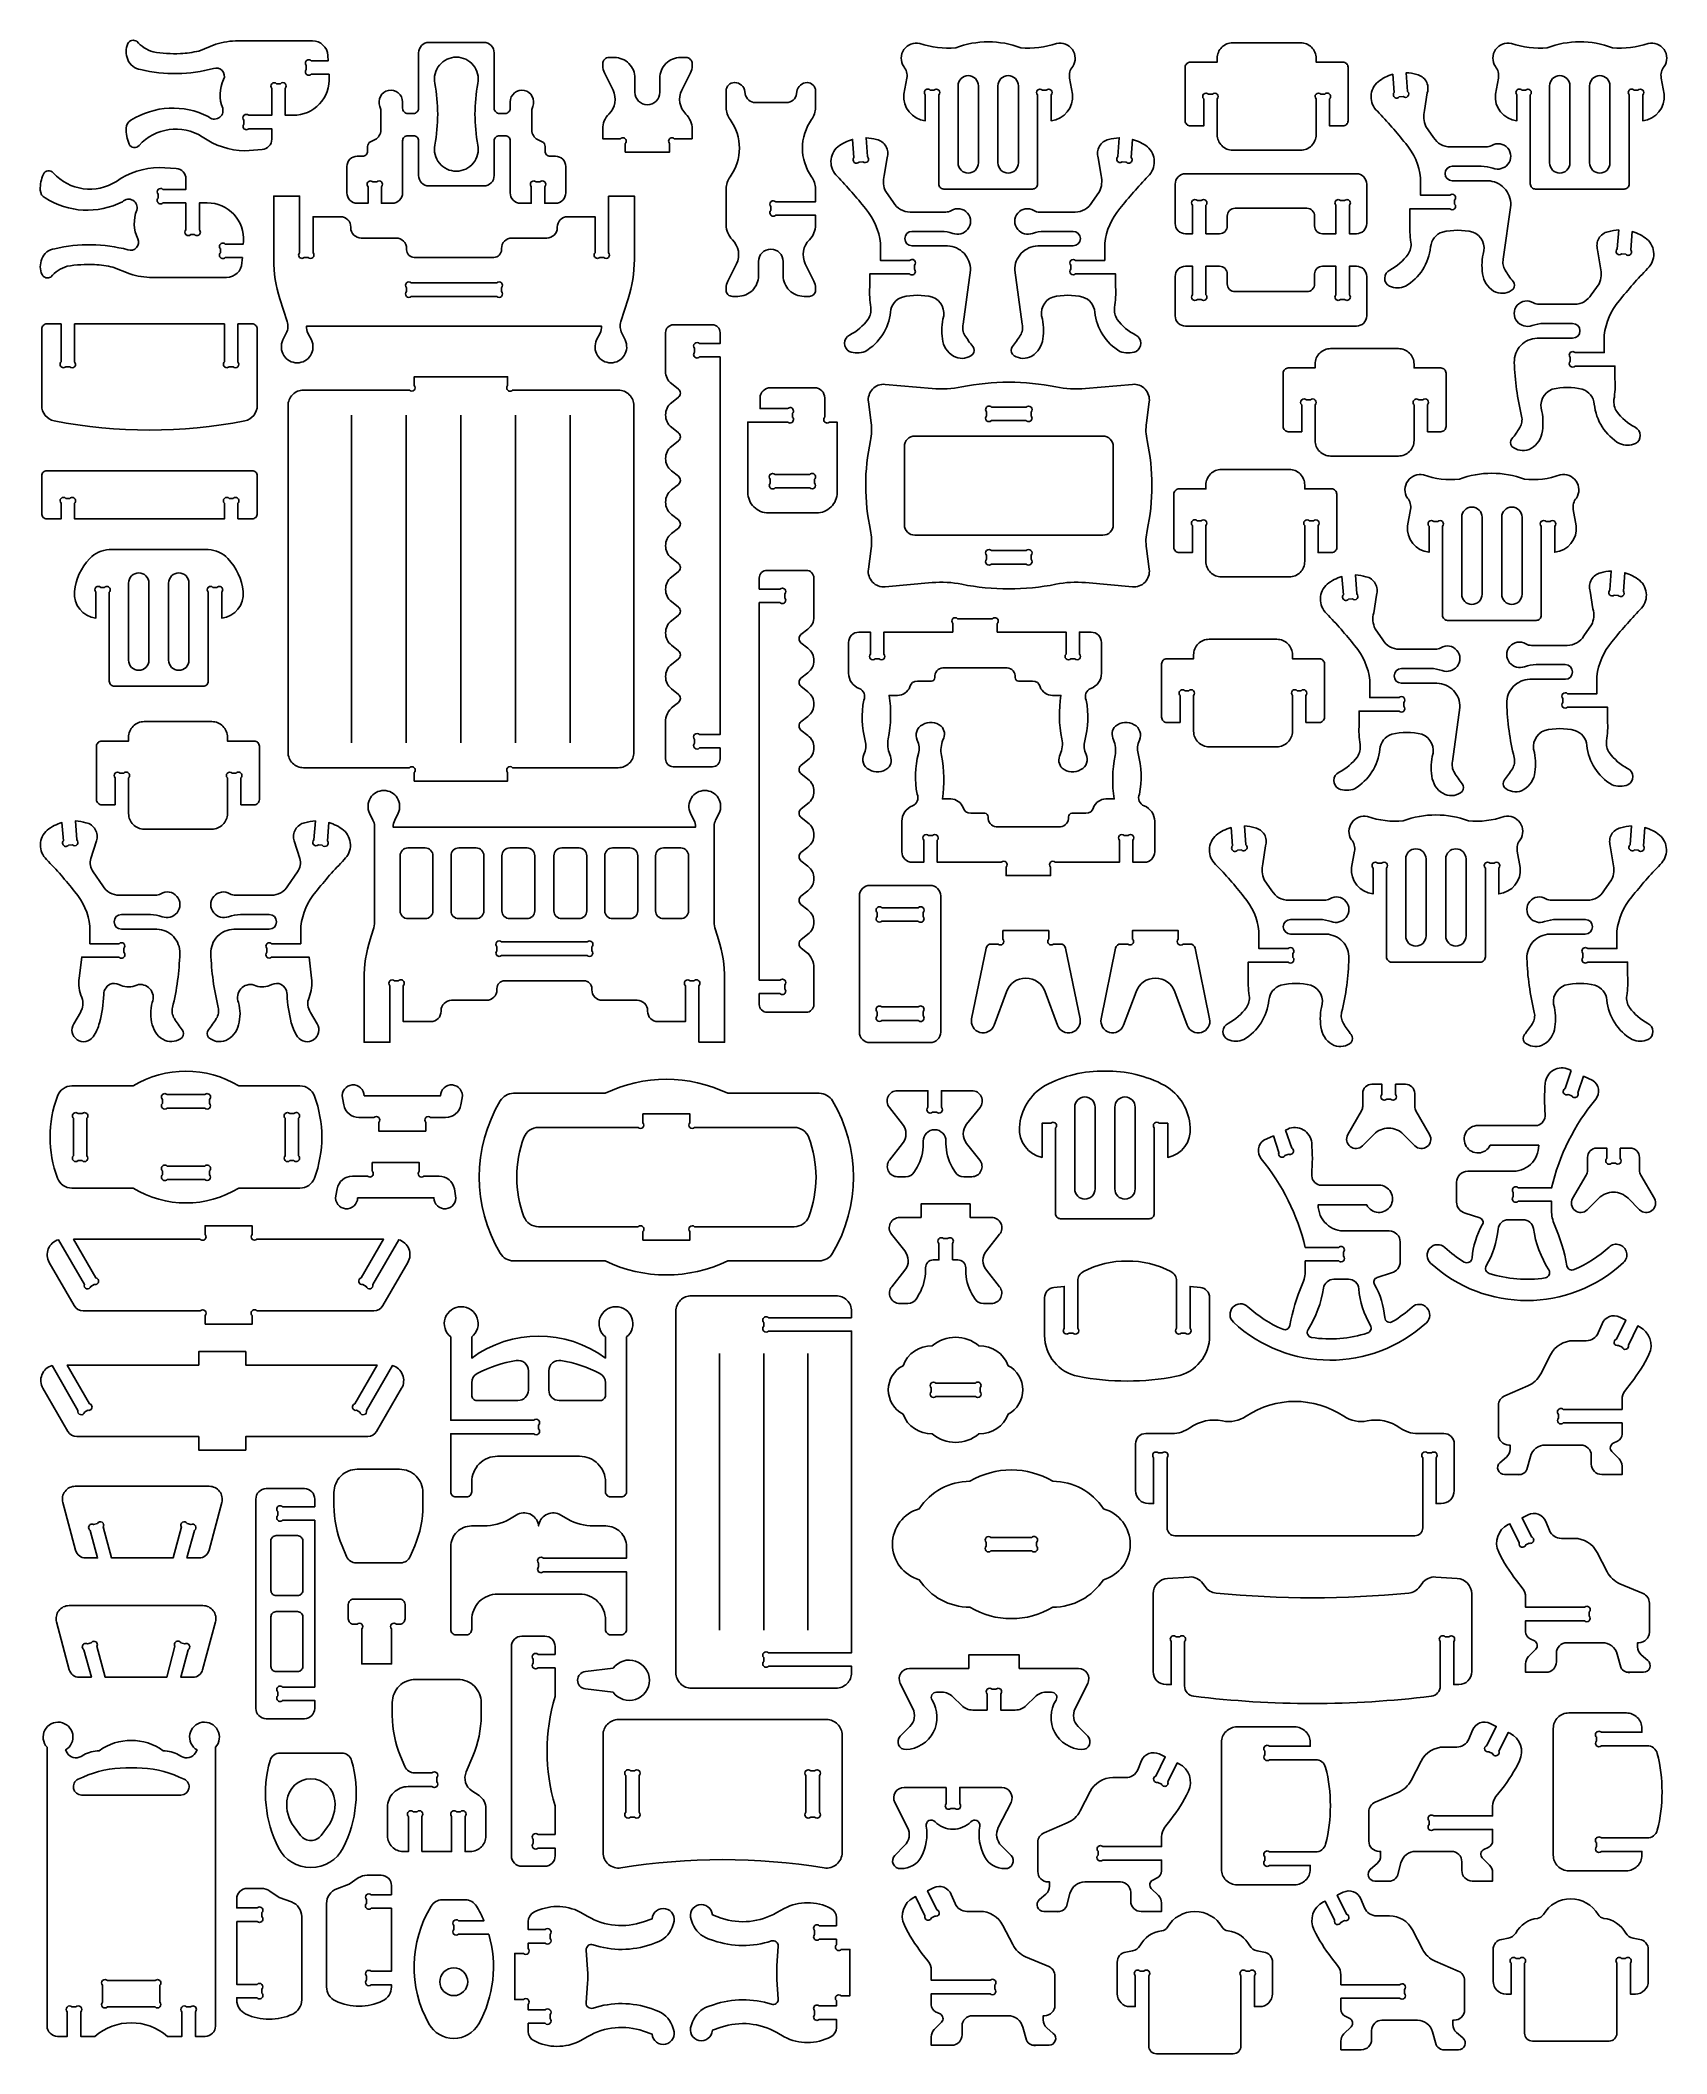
# Model space of a CAD drawing. Extents: x 685.5 to 700.6, y 17.1 to 35.8.
import ezdxf

# ---------------------------------------------------------------- set-up
doc = ezdxf.new("R2010")
doc.units = 0
doc.header["$MEASUREMENT"] = 0
doc.layers.get('DEFPOINTS').update_dxf_attribs({"color": 1, "linetype": 'CONTINUOUS'})
doc.layers.add('KONTUR', color=20, linetype='CONTINUOUS')

msp = doc.modelspace()

# ---------------------------------------------------------------- linework, layer by layer
at = {"layer": 'DEFPOINTS'}
msp.add_lwpolyline([(686.15, 17.788), (686.594, 17.788, -1), (686.638, 17.744), (686.638, 17.587, -1), (686.594, 17.543), (686.15, 17.543, -1), (686.105, 17.587), (686.105, 17.744, -1)], format="xyb", close=True, dxfattribs=at)
at = {"layer": 'KONTUR'}
for points in [[(687.721, 35.409), (687.757, 35.409, -1), (687.802, 35.365), (687.802, 35.115), (687.875, 35.115, 0.433432), (688.211, 35.473), (688.209, 35.497), (688.042, 35.497, -1), (687.998, 35.541), (687.998, 35.578, -1), (688.042, 35.622), (688.201, 35.622), (688.198, 35.672, 0.395253), (688.054, 35.807), (687.366, 35.807, 0.077687), (687.157, 35.775), (686.999, 35.712, -0.042031), (686.828, 35.688, -0.051106), (686.574, 35.704, -0.13778), (686.422, 35.803, 0.443717), (686.34, 35.781, 0.213303), (686.339, 35.634, 0.283264), (686.458, 35.54, 0.123296), (687.137, 35.55, -0.670336), (687.23, 35.448, 0.213141), (687.221, 35.181, -0.77774), (687.087, 35.104, 0.263991), (686.369, 35.069, 0.272682), (686.324, 34.995, 0.117689), (686.353, 34.848, 0.58058), (686.444, 34.836, -0.364324), (687.031, 34.915, 0.149435), (687.427, 34.786), (687.587, 34.797, 0.395611), (687.677, 34.893), (687.677, 34.99), (687.463, 34.99, -1), (687.419, 35.034), (687.419, 35.07, -1), (687.463, 35.115), (687.677, 35.115), (687.677, 35.365, -1)], [(690.101, 35.197, 0.474116), (690.022, 35.346, 0.474116), (689.892, 35.239), (689.892, 35.18, -0.414214), (689.844, 35.132), (689.791, 35.132, -0.414214), (689.743, 35.18), (689.743, 35.696, 0.414214), (689.647, 35.792), (689.137, 35.792, 0.414214), (689.041, 35.696), (689.041, 35.18, -0.414214), (688.993, 35.132), (688.94, 35.132, -0.414214), (688.892, 35.18), (688.892, 35.239, 0.474116), (688.761, 35.346, 0.474116), (688.682, 35.197, -0.10039), (688.69, 35.159), (688.69, 34.977, -0.283093), (688.637, 34.891), (688.594, 34.869, 0.283093), (688.567, 34.826), (688.567, 34.783, -0.414214), (688.519, 34.735), (688.471, 34.735, 0.414214), (688.375, 34.639), (688.375, 34.395, 0.414214), (688.471, 34.298), (688.571, 34.298), (688.571, 34.452, -1), (688.615, 34.496), (688.652, 34.496, -1), (688.696, 34.452), (688.696, 34.298), (688.796, 34.298, 0.414214), (688.892, 34.395), (688.892, 34.878, -0.414214), (688.94, 34.926), (688.993, 34.926, -0.414214), (689.041, 34.878), (689.041, 34.555, 0.414214), (689.137, 34.459), (689.647, 34.459, 0.414214), (689.743, 34.555), (689.743, 34.878, -0.414214), (689.791, 34.926), (689.844, 34.926, -0.414214), (689.892, 34.878), (689.892, 34.395, 0.414214), (689.988, 34.298), (690.088, 34.298), (690.088, 34.452, -1), (690.132, 34.496), (690.168, 34.496, -1), (690.213, 34.452), (690.213, 34.298), (690.312, 34.298, 0.414214), (690.408, 34.395), (690.408, 34.639, 0.414214), (690.312, 34.735), (690.264, 34.735, -0.414214), (690.216, 34.783), (690.216, 34.826, 0.283093), (690.19, 34.869), (690.146, 34.891, -0.283093), (690.093, 34.977), (690.093, 35.159, -0.10039)], [(694.332, 35.798, 0.088383), (694.03, 35.743, -0.111237), (693.697, 35.783, 0.672511), (693.547, 35.568, -0.226774), (693.576, 35.461), (693.548, 35.31, 0.411397), (693.748, 35.064), (693.748, 35.305, -1), (693.792, 35.349), (693.828, 35.349, -1), (693.873, 35.305), (693.873, 34.478, 0.414214), (693.921, 34.43), (694.743, 34.43, 0.414214), (694.791, 34.478), (694.791, 35.305, -1), (694.835, 35.349), (694.872, 35.349, -1), (694.916, 35.305), (694.916, 35.064, 0.411397), (695.116, 35.31), (695.088, 35.461, -0.226774), (695.117, 35.568, 0.672511), (694.967, 35.783, -0.111237), (694.634, 35.743, 0.088383)], [(696.459, 34.935), (696.459, 35.267, 1), (696.415, 35.312), (696.378, 35.312, 1), (696.334, 35.267), (696.334, 35.017), (696.21, 35.017, -0.414214), (696.162, 35.065), (696.162, 35.561, -0.414214), (696.21, 35.609), (696.459, 35.609), (696.459, 35.645, -0.414214), (696.603, 35.789), (697.233, 35.789, -0.414214), (697.378, 35.645), (697.378, 35.609), (697.627, 35.609, -0.414214), (697.675, 35.561), (697.675, 35.065, -0.414214), (697.627, 35.017), (697.503, 35.017), (697.503, 35.267, 1), (697.458, 35.312), (697.422, 35.312, 1), (697.378, 35.267), (697.378, 34.935, -0.414214), (697.233, 34.791), (696.603, 34.791, -0.414214)], [(699.827, 35.798, 0.088383), (699.525, 35.743, -0.111237), (699.192, 35.783, 0.672511), (699.043, 35.568, -0.226774), (699.071, 35.461), (699.043, 35.31, 0.411397), (699.243, 35.064), (699.243, 35.305, -1), (699.288, 35.349), (699.324, 35.349, -1), (699.368, 35.305), (699.368, 34.478, 0.414214), (699.416, 34.43), (700.239, 34.43, 0.414214), (700.287, 34.478), (700.287, 35.305, -1), (700.331, 35.349), (700.367, 35.349, -1), (700.412, 35.305), (700.412, 35.064, 0.411397), (700.612, 35.31), (700.584, 35.461, -0.226774), (700.612, 35.568, 0.672511), (700.463, 35.783, -0.111237), (700.13, 35.743, 0.088383)], [(689.191, 35.412, -0.471204), (689.392, 35.655, -0.471204), (689.592, 35.412, 0.095585), (689.592, 34.839, -0.471204), (689.392, 34.596, -0.471204), (689.191, 34.839, 0.095585)], [(690.961, 34.773), (690.961, 34.854, 1), (690.917, 34.898), (690.751, 34.898), (690.751, 34.989, -0.201878), (690.809, 35.126, 0.325635), (690.847, 35.349), (690.767, 35.511, -0.116123), (690.751, 35.575), (690.751, 35.594, -0.414214), (690.809, 35.652), (690.859, 35.652, -0.414214), (691.051, 35.46), (691.051, 35.329, 1), (691.282, 35.329), (691.282, 35.46, -0.414214), (691.474, 35.652), (691.524, 35.652, -0.414214), (691.582, 35.594), (691.582, 35.575, -0.116123), (691.566, 35.511), (691.486, 35.349, 0.325635), (691.524, 35.126, -0.201878), (691.582, 34.989), (691.582, 34.898), (691.416, 34.898, 1), (691.372, 34.854), (691.372, 34.773)], [(692.728, 35.188, -0.158286), (692.692, 35.075, 0.324707), (692.692, 34.545, -0.158286), (692.728, 34.432), (692.728, 34.312), (692.358, 34.312, 1), (692.313, 34.268), (692.313, 34.231, 1), (692.358, 34.187), (692.728, 34.187), (692.728, 34.097, -0.201878), (692.671, 33.959, 0.325635), (692.633, 33.736), (692.713, 33.574, -0.116123), (692.728, 33.51), (692.728, 33.491, -0.414214), (692.671, 33.433), (692.621, 33.433, -0.414214), (692.428, 33.625), (692.428, 33.757, 1), (692.198, 33.757), (692.198, 33.625, -0.414214), (692.006, 33.433), (691.956, 33.433, -0.414214), (691.898, 33.491), (691.898, 33.51, -0.116123), (691.913, 33.574), (691.994, 33.736, 0.325635), (691.956, 33.959, -0.201878), (691.898, 34.097), (691.898, 34.432, -0.158286), (691.935, 34.545, 0.324707), (691.935, 35.075, -0.158286), (691.898, 35.188), (691.898, 35.342, -0.414214), (691.975, 35.419), (691.977, 35.419, -0.373213), (692.072, 35.336), (692.075, 35.316, 0.373213), (692.17, 35.234), (692.457, 35.234, 0.373213), (692.552, 35.316), (692.555, 35.336, -0.373213), (692.65, 35.419), (692.652, 35.419, -0.414214), (692.728, 35.342)], [(694.052, 35.389, -1), (694.241, 35.389), (694.241, 34.673, -1), (694.052, 34.673)], [(694.423, 35.389, -1), (694.612, 35.389), (694.612, 34.673, -1), (694.423, 34.673)], [(698.259, 33.935, -0.180382), (698.233, 33.824, -0.114184), (698.063, 33.678, 0.61467), (698.06, 33.527, 0.190419), (698.208, 33.527, 0.236111), (698.442, 33.892, -0.305922), (698.553, 34.031, -0.117873), (698.833, 34.031, -0.410093), (698.929, 33.825, 0.099629), (698.929, 33.618, 0.228734), (699.048, 33.471, 0.269899), (699.208, 33.5, 0.341497), (699.208, 33.572, -0.037711), (699.135, 33.676, -0.201322), (699.117, 33.78), (699.186, 34.281, 0.414214), (698.972, 34.507), (698.643, 34.507, -1), (698.643, 34.642), (698.912, 34.642, -0.088172), (699.021, 34.623, 0.31679), (699.159, 34.66, 0.844509), (699.009, 34.835, -0.139482), (698.955, 34.821), (698.624, 34.821, -0.267949), (698.47, 34.91), (698.398, 35.011, -0.174881), (698.385, 35.16), (698.411, 35.325, 0.443368), (698.313, 35.495, 0.062392), (698.215, 35.511), (698.228, 35.336, -1), (698.187, 35.289), (698.151, 35.286, -1), (698.103, 35.327), (698.09, 35.496, 0.096799), (697.953, 35.427, 0.444682), (697.947, 35.153, -0.025048), (698.21, 34.853, -0.150438), (698.349, 34.533), (698.349, 34.372), (698.621, 34.372, -1), (698.665, 34.328), (698.665, 34.291, -1), (698.621, 34.247), (698.25, 34.247), (698.25, 34.125, 0.057319)], [(699.547, 35.389, -1), (699.736, 35.389), (699.736, 34.673, -1), (699.547, 34.673)], [(699.919, 35.389, -1), (700.108, 35.389), (700.108, 34.673, -1), (699.919, 34.673)], [(693.241, 33.33, -0.180382), (693.215, 33.219, -0.114184), (693.045, 33.073, 0.61467), (693.042, 32.922, 0.190419), (693.19, 32.922, 0.236111), (693.424, 33.287, -0.305922), (693.535, 33.427, -0.117873), (693.814, 33.427, -0.410093), (693.911, 33.221, 0.099629), (693.911, 33.013, 0.228734), (694.03, 32.867, 0.269899), (694.189, 32.895, 0.341497), (694.189, 32.968, -0.037711), (694.116, 33.071, -0.201322), (694.099, 33.175), (694.167, 33.676, 0.414214), (693.954, 33.902), (693.625, 33.902, -1), (693.625, 34.037), (693.894, 34.037, -0.088172), (694.003, 34.018, 0.31679), (694.141, 34.055, 0.844509), (693.99, 34.231, -0.139482), (693.937, 34.216), (693.606, 34.216, -0.267949), (693.452, 34.305), (693.38, 34.406, -0.174881), (693.367, 34.555), (693.393, 34.721, 0.443368), (693.295, 34.89, 0.062392), (693.197, 34.906), (693.21, 34.731, -1), (693.169, 34.684), (693.132, 34.681, -1), (693.085, 34.722), (693.072, 34.891, 0.096799), (692.935, 34.822, 0.444682), (692.929, 34.549, -0.025048), (693.192, 34.248, -0.150438), (693.331, 33.928), (693.331, 33.767), (693.602, 33.767, -1), (693.647, 33.723), (693.647, 33.686, -1), (693.602, 33.642), (693.232, 33.642), (693.232, 33.52, 0.057319)], [(695.505, 33.33, 0.180382), (695.531, 33.219, 0.114184), (695.702, 33.073, -0.61467), (695.705, 32.922, -0.190419), (695.556, 32.922, -0.236111), (695.322, 33.287, 0.305922), (695.211, 33.427, 0.117873), (694.932, 33.427, 0.410093), (694.835, 33.221, -0.099629), (694.835, 33.013, -0.228734), (694.716, 32.867, -0.269899), (694.557, 32.895, -0.341497), (694.557, 32.968, 0.037711), (694.63, 33.071, 0.201322), (694.648, 33.175), (694.579, 33.676, -0.414214), (694.792, 33.902), (695.121, 33.902, 1), (695.121, 34.037), (694.853, 34.037, 0.088172), (694.744, 34.018, -0.31679), (694.606, 34.055, -0.844509), (694.756, 34.231, 0.139482), (694.81, 34.216), (695.14, 34.216, 0.267949), (695.294, 34.305), (695.366, 34.406, 0.174881), (695.38, 34.555), (695.353, 34.721, -0.443368), (695.451, 34.89, -0.062392), (695.55, 34.906), (695.537, 34.731, 1), (695.578, 34.684), (695.614, 34.681, 1), (695.661, 34.722), (695.674, 34.891, -0.096799), (695.811, 34.822, -0.444682), (695.818, 34.549, 0.025048), (695.555, 34.248, 0.150438), (695.415, 33.928), (695.415, 33.767), (695.144, 33.767, 1), (695.1, 33.723), (695.1, 33.686, 1), (695.144, 33.642), (695.515, 33.642), (695.515, 33.52, -0.057319)], [(686.88, 34.302), (686.88, 34.051, 1), (686.924, 34.007), (686.96, 34.007, 1), (687.005, 34.051), (687.005, 34.302), (687.078, 34.302, -0.433432), (687.414, 33.943), (687.412, 33.919), (687.245, 33.919, 1), (687.201, 33.875), (687.201, 33.838, 1), (687.245, 33.794), (687.404, 33.794), (687.4, 33.744, -0.395253), (687.257, 33.609), (686.569, 33.609, -0.077687), (686.36, 33.641), (686.202, 33.704, 0.042031), (686.031, 33.728, 0.051106), (685.776, 33.713, 0.13778), (685.624, 33.613, -0.443717), (685.543, 33.635, -0.213303), (685.542, 33.782, -0.283264), (685.661, 33.876, -0.123296), (686.34, 33.866, 0.670336), (686.433, 33.968, -0.213141), (686.424, 34.235, 0.77774), (686.29, 34.312, -0.263991), (685.572, 34.347, -0.272682), (685.527, 34.421, -0.117689), (685.556, 34.568, -0.58058), (685.647, 34.58, 0.364324), (686.234, 34.501, -0.149435), (686.63, 34.63), (686.79, 34.62, -0.395611), (686.88, 34.524), (686.88, 34.427), (686.666, 34.427, 1), (686.622, 34.382), (686.622, 34.346, 1), (686.666, 34.302)], [(696.481, 34.015), (696.355, 34.015), (696.355, 34.279, 1), (696.311, 34.323), (696.275, 34.323, 1), (696.23, 34.279), (696.23, 34.015), (696.165, 34.015, -0.414214), (696.069, 34.111), (696.069, 34.475, -0.414214), (696.165, 34.572), (697.752, 34.572, -0.414214), (697.848, 34.475), (697.848, 34.111, -0.414214), (697.752, 34.015), (697.687, 34.015), (697.687, 34.279, 1), (697.642, 34.323), (697.606, 34.323, 1), (697.562, 34.279), (697.562, 34.015), (697.437, 34.015, -0.414214), (697.364, 34.087), (697.364, 34.179, 0.414214), (697.292, 34.251), (696.625, 34.251, 0.414214), (696.553, 34.179), (696.553, 34.087, -0.414214)], [(690.805, 34.365), (690.805, 33.839, -1), (690.761, 33.795), (690.724, 33.795, -1), (690.68, 33.839), (690.68, 34.173), (690.425, 34.173, 0.414214), (690.329, 34.077), (690.329, 34.071, -0.414214), (690.232, 33.975), (689.907, 33.975, 0.414214), (689.811, 33.879), (689.811, 33.867, -0.414214), (689.739, 33.795), (689.001, 33.795, -0.414214), (688.929, 33.867), (688.929, 33.879, 0.414214), (688.832, 33.975), (688.507, 33.975, -0.414214), (688.411, 34.071), (688.411, 34.077, 0.414214), (688.315, 34.173), (688.06, 34.173), (688.06, 33.839, -1), (688.015, 33.795), (687.979, 33.795, -1), (687.935, 33.839), (687.935, 34.365), (687.695, 34.365), (687.695, 33.777, 0.077953), (687.752, 33.409), (687.82, 33.2, -0.19395), (687.812, 33.092), (687.781, 33.028, 0.55474), (687.913, 32.816, 0.55474), (688.045, 33.028), (688.013, 33.092, -0.114229), (687.999, 33.156), (690.741, 33.156, -0.114229), (690.726, 33.092), (690.695, 33.028, 0.55474), (690.827, 32.816, 0.55474), (690.959, 33.028), (690.928, 33.092, -0.19395), (690.92, 33.2), (690.987, 33.409, 0.077953), (691.045, 33.777), (691.045, 34.365)], [(700.145, 32.474, 0.180382), (700.171, 32.363, 0.114184), (700.341, 32.217, -0.61467), (700.344, 32.065, -0.190419), (700.196, 32.065, -0.236111), (699.962, 32.431, 0.305922), (699.851, 32.57, 0.117873), (699.572, 32.57, 0.410093), (699.475, 32.364, -0.099629), (699.475, 32.157, -0.228734), (699.356, 32.01, -0.269899), (699.197, 32.039, -0.341497), (699.197, 32.111, 0.037711), (699.27, 32.214, 0.201322), (699.287, 32.319, -0.052119), (699.219, 32.82, -0.414214), (699.432, 33.045), (699.761, 33.045, 1), (699.761, 33.181), (699.492, 33.181, 0.088172), (699.384, 33.162, -0.31679), (699.245, 33.199, -0.844509), (699.396, 33.374, 0.139482), (699.449, 33.36), (699.78, 33.36, 0.267949), (699.934, 33.449), (700.006, 33.55, 0.174881), (700.019, 33.699), (699.993, 33.864, -0.443368), (700.091, 34.034, -0.062392), (700.189, 34.05), (700.176, 33.875, 1), (700.217, 33.827), (700.254, 33.825, 1), (700.301, 33.865), (700.314, 34.035, -0.096799), (700.451, 33.965, -0.444682), (700.457, 33.692, 0.025048), (700.194, 33.392, 0.150438), (700.055, 33.072), (700.055, 32.911), (699.784, 32.911, 1), (699.739, 32.866), (699.739, 32.83, 1), (699.784, 32.786), (700.154, 32.786), (700.154, 32.664, -0.057319)], [(696.481, 33.713), (696.355, 33.713), (696.355, 33.449, -1), (696.311, 33.405), (696.275, 33.405, -1), (696.23, 33.449), (696.23, 33.713), (696.165, 33.713, 0.414214), (696.069, 33.617), (696.069, 33.253, 0.414214), (696.165, 33.157), (697.752, 33.157, 0.414214), (697.848, 33.253), (697.848, 33.617, 0.414214), (697.752, 33.713), (697.687, 33.713), (697.687, 33.449, -1), (697.642, 33.405), (697.606, 33.405, -1), (697.562, 33.449), (697.562, 33.713), (697.437, 33.713, 0.414214), (697.364, 33.641), (697.364, 33.549, -0.414214), (697.292, 33.477), (696.625, 33.477, -0.414214), (696.553, 33.549), (696.553, 33.641, 0.414214)], [(689.811, 33.514), (689.811, 33.478, -1), (689.767, 33.433), (688.973, 33.433, -1), (688.929, 33.478), (688.929, 33.514, -1), (688.973, 33.558), (689.767, 33.558, -1)], [(685.845, 33.178), (685.845, 32.824, -1), (685.801, 32.779), (685.764, 32.779, -1), (685.72, 32.824), (685.72, 33.178), (685.588, 33.178, 0.414214), (685.54, 33.13), (685.54, 32.419, 0.358275), (685.656, 32.277, 0.097651), (687.426, 32.277, 0.358275), (687.542, 32.419), (687.542, 33.13, 0.414214), (687.494, 33.178), (687.362, 33.178), (687.362, 32.824, -1), (687.318, 32.779), (687.281, 32.779, -1), (687.237, 32.824), (687.237, 33.178)], [(691.422, 29.635, 0.229334), (691.335, 29.496), (691.335, 29.136, 0.414214), (691.407, 29.064), (691.77, 29.064, 0.414214), (691.842, 29.136), (691.842, 29.238), (691.65, 29.238, -1), (691.605, 29.282), (691.605, 29.318, -1), (691.65, 29.363), (691.842, 29.363), (691.842, 32.87), (691.65, 32.87, -1), (691.605, 32.914), (691.605, 32.951, -1), (691.65, 32.995), (691.842, 32.995), (691.842, 33.097, 0.414214), (691.77, 33.169), (691.407, 33.169, 0.414214), (691.335, 33.097), (691.335, 32.736, 0.229334), (691.39, 32.623), (691.455, 32.572, -0.484131), (691.455, 32.496), (691.39, 32.445, 0.484131), (691.39, 32.218), (691.455, 32.167, -0.484131), (691.455, 32.091), (691.39, 32.04, 0.484131), (691.39, 31.813), (691.455, 31.762, -0.484131), (691.455, 31.686), (691.39, 31.635, 0.484131), (691.39, 31.408), (691.455, 31.357, -0.484131), (691.455, 31.281), (691.39, 31.23, 0.484131), (691.39, 31.003), (691.455, 30.952, -0.484131), (691.455, 30.876), (691.39, 30.825, 0.484131), (691.39, 30.598), (691.455, 30.546, -0.484131), (691.455, 30.471), (691.39, 30.42, 0.484131), (691.39, 30.193), (691.455, 30.141, -0.484131), (691.455, 30.066), (691.39, 30.015, 0.484131), (691.39, 29.788), (691.455, 29.736, -0.484131), (691.455, 29.661), (691.39, 29.61)], [(697.369, 32.094), (697.369, 32.426, 1), (697.325, 32.471), (697.288, 32.471, 1), (697.244, 32.426), (697.244, 32.176), (697.12, 32.176, -0.414214), (697.072, 32.224), (697.072, 32.72, -0.414214), (697.12, 32.768), (697.369, 32.768), (697.369, 32.804, -0.414214), (697.513, 32.948), (698.143, 32.948, -0.414214), (698.288, 32.804), (698.288, 32.768), (698.537, 32.768, -0.414214), (698.585, 32.72), (698.585, 32.224, -0.414214), (698.537, 32.176), (698.413, 32.176), (698.413, 32.426, 1), (698.368, 32.471), (698.332, 32.471, 1), (698.288, 32.426), (698.288, 32.094, -0.414214), (698.143, 31.95), (697.513, 31.95, -0.414214)], [(691.041, 29.199), (691.041, 32.418, 0.414214), (690.896, 32.562), (689.913, 32.562, -1), (689.868, 32.606), (689.868, 32.687), (689, 32.687), (689, 32.606, -1), (688.956, 32.562), (687.972, 32.562, 0.414214), (687.828, 32.418), (687.828, 29.199, 0.414214), (687.972, 29.055), (688.956, 29.055, -1), (689, 29.011), (689, 28.93), (689.868, 28.93), (689.868, 29.011, -1), (689.913, 29.055), (690.896, 29.055, 0.414214)], [(692.291, 31.421, -0.414214), (692.099, 31.613), (692.099, 32.266), (692.469, 32.266, 1), (692.514, 32.31), (692.514, 32.347, 1), (692.469, 32.391), (692.213, 32.391), (692.213, 32.489, -0.414214), (692.309, 32.585), (692.718, 32.585, -0.414214), (692.814, 32.489), (692.814, 32.31, 1), (692.859, 32.266), (692.929, 32.266), (692.929, 31.613, -0.414214), (692.736, 31.421)], [(693.194, 31.675, 0.05321), (693.239, 31.258, -0.086893), (693.245, 31.092), (693.219, 30.898, 0.481055), (693.375, 30.735), (693.812, 30.774, -0.071729), (694.086, 30.759, 0.09921), (694.961, 30.759, -0.071729), (695.235, 30.774), (695.672, 30.735, 0.481055), (695.828, 30.898), (695.802, 31.092, -0.086893), (695.808, 31.258, 0.05321), (695.853, 31.675, 0.05321), (695.808, 32.093, -0.086893), (695.802, 32.259), (695.828, 32.453, 0.481055), (695.672, 32.616), (695.235, 32.577, -0.071729), (694.961, 32.592, 0.09921), (694.086, 32.592, -0.071729), (693.812, 32.577), (693.375, 32.616, 0.481055), (693.219, 32.453), (693.245, 32.259, -0.086893), (693.239, 32.093, 0.05321)], [(694.362, 32.279), (694.685, 32.279, 1), (694.73, 32.323), (694.73, 32.359, 1), (694.685, 32.404), (694.362, 32.404, 1), (694.317, 32.359), (694.317, 32.323, 1)], [(695.398, 31.215), (693.65, 31.215, -0.414214), (693.553, 31.311), (693.553, 32.039, -0.414214), (693.65, 32.136), (695.398, 32.136, -0.414214), (695.494, 32.039), (695.494, 31.311, -0.414214)], [(687.362, 31.366), (687.362, 31.512, 1), (687.318, 31.557), (687.281, 31.557, 1), (687.237, 31.512), (687.237, 31.366), (685.845, 31.366), (685.845, 31.512, 1), (685.801, 31.557), (685.764, 31.557, 1), (685.72, 31.512), (685.72, 31.366), (685.588, 31.366, -0.414214), (685.54, 31.415), (685.54, 31.766, -0.414214), (685.588, 31.814), (687.494, 31.814, -0.414214), (687.542, 31.766), (687.542, 31.415, -0.414214), (687.494, 31.366)], [(696.354, 30.971), (696.354, 31.304, 1), (696.31, 31.348), (696.273, 31.348, 1), (696.229, 31.304), (696.229, 31.053), (696.105, 31.053, -0.414214), (696.057, 31.102), (696.057, 31.597, -0.414214), (696.105, 31.645), (696.354, 31.645), (696.354, 31.681, -0.414214), (696.498, 31.826), (697.128, 31.826, -0.414214), (697.272, 31.681), (697.272, 31.645), (697.521, 31.645, -0.414214), (697.57, 31.597), (697.57, 31.102, -0.414214), (697.521, 31.053), (697.397, 31.053), (697.397, 31.304, 1), (697.353, 31.348), (697.317, 31.348, 1), (697.272, 31.304), (697.272, 30.971, -0.414214), (697.128, 30.827), (696.498, 30.827, -0.414214)], [(692.352, 31.779), (692.675, 31.779, -1), (692.719, 31.734), (692.719, 31.698, -1), (692.675, 31.654), (692.352, 31.654, -1), (692.308, 31.698), (692.308, 31.734, -1)], [(699.011, 31.79, 0.088383), (698.709, 31.735, -0.111237), (698.376, 31.775, 0.672511), (698.226, 31.56, -0.226774), (698.255, 31.453), (698.227, 31.302, 0.411397), (698.427, 31.056), (698.427, 31.297, -1), (698.471, 31.342), (698.508, 31.342, -1), (698.552, 31.297), (698.552, 30.471, 0.414214), (698.6, 30.423), (699.422, 30.423, 0.414214), (699.47, 30.471), (699.47, 31.297, -1), (699.515, 31.342), (699.551, 31.342, -1), (699.595, 31.297), (699.595, 31.056, 0.411397), (699.795, 31.302), (699.767, 31.453, -0.226774), (699.796, 31.56, 0.672511), (699.646, 31.775, -0.111237), (699.313, 31.735, 0.088383)], [(698.731, 31.381, -1), (698.92, 31.381), (698.92, 30.666, -1), (698.731, 30.666)], [(699.102, 31.381, -1), (699.291, 31.381), (699.291, 30.666, -1), (699.102, 30.666)], [(687.087, 31.081), (686.168, 31.081, 0.200898), (685.986, 30.997, 0.168545), (685.844, 30.691, 0.411397), (686.043, 30.445), (686.043, 30.686, -1), (686.088, 30.73), (686.124, 30.73, -1), (686.168, 30.686), (686.168, 29.859, 0.414214), (686.217, 29.811), (687.039, 29.811, 0.414214), (687.087, 29.859), (687.087, 30.686, -1), (687.131, 30.73), (687.168, 30.73, -1), (687.212, 30.686), (687.212, 30.445, 0.411397), (687.412, 30.691, 0.168545), (687.269, 30.997, 0.200898)], [(694.362, 31.072), (694.685, 31.072, -1), (694.73, 31.028), (694.73, 30.991, -1), (694.685, 30.947), (694.362, 30.947, -1), (694.317, 30.991), (694.317, 31.028, -1)], [(686.347, 30.77, -1), (686.536, 30.77), (686.536, 30.054, -1), (686.347, 30.054)], [(686.719, 30.77, -1), (686.908, 30.77), (686.908, 30.054, -1), (686.719, 30.054)], [(692.625, 27.354, -0.229334), (692.713, 27.216), (692.713, 26.855, -0.414214), (692.641, 26.783), (692.278, 26.783, -0.414214), (692.206, 26.855), (692.206, 26.957), (692.398, 26.957, 1), (692.442, 27.001), (692.442, 27.038, 1), (692.398, 27.082), (692.206, 27.082), (692.206, 30.589), (692.398, 30.589, 1), (692.442, 30.633), (692.442, 30.67, 1), (692.398, 30.714), (692.206, 30.714), (692.206, 30.816, -0.414214), (692.278, 30.888), (692.641, 30.888, -0.414214), (692.713, 30.816), (692.713, 30.456, -0.229334), (692.658, 30.342), (692.593, 30.291, 0.484131), (692.593, 30.216), (692.658, 30.164, -0.484131), (692.658, 29.937), (692.593, 29.886, 0.484131), (692.593, 29.811), (692.658, 29.759, -0.484131), (692.658, 29.532), (692.593, 29.481, 0.484131), (692.593, 29.405), (692.658, 29.354, -0.484131), (692.658, 29.127), (692.593, 29.076, 0.484131), (692.593, 29), (692.658, 28.949, -0.484131), (692.658, 28.722), (692.593, 28.671, 0.484131), (692.593, 28.595), (692.658, 28.544, -0.484131), (692.658, 28.317), (692.593, 28.266, 0.484131), (692.593, 28.19), (692.658, 28.139, -0.484131), (692.658, 27.912), (692.593, 27.861, 0.484131), (692.593, 27.785), (692.658, 27.734, -0.484131), (692.658, 27.507), (692.593, 27.456, 0.484131), (692.593, 27.38), (692.658, 27.329)], [(700.076, 29.305, 0.180382), (700.102, 29.193, 0.114184), (700.272, 29.048, -0.61467), (700.275, 28.896, -0.190419), (700.127, 28.896, -0.236111), (699.893, 29.262, 0.305922), (699.782, 29.401, 0.117873), (699.502, 29.401, 0.410093), (699.406, 29.195, -0.099629), (699.406, 28.988, -0.228734), (699.287, 28.841, -0.269899), (699.127, 28.87, -0.341497), (699.127, 28.942, 0.037711), (699.201, 29.045, 0.201322), (699.218, 29.149, -0.052119), (699.149, 29.651, -0.414214), (699.363, 29.876), (699.692, 29.876, 1), (699.692, 30.012), (699.423, 30.012, 0.088172), (699.314, 29.993, -0.31679), (699.176, 30.03, -0.844509), (699.326, 30.205, 0.139482), (699.38, 30.191), (699.711, 30.191, 0.267949), (699.865, 30.279), (699.937, 30.381, 0.174881), (699.95, 30.53), (699.924, 30.695, -0.443368), (700.022, 30.865, -0.062392), (700.12, 30.881), (700.107, 30.706, 1), (700.148, 30.658), (700.184, 30.656, 1), (700.232, 30.696), (700.245, 30.866, -0.096799), (700.382, 30.796, -0.444682), (700.388, 30.523, 0.025048), (700.125, 30.223, 0.150438), (699.986, 29.903), (699.986, 29.742), (699.714, 29.742, 1), (699.67, 29.697), (699.67, 29.661, 1), (699.714, 29.617), (700.085, 29.617), (700.085, 29.495, -0.057319)], [(697.787, 29.269, -0.180382), (697.761, 29.157, -0.114184), (697.591, 29.012, 0.61467), (697.588, 28.86, 0.190419), (697.736, 28.86, 0.236111), (697.97, 29.226, -0.305922), (698.081, 29.365, -0.117873), (698.361, 29.365, -0.410093), (698.457, 29.159, 0.099629), (698.457, 28.952, 0.228734), (698.576, 28.805, 0.269899), (698.736, 28.834, 0.341497), (698.736, 28.906, -0.037711), (698.663, 29.009, -0.201322), (698.645, 29.113), (698.714, 29.615, 0.414214), (698.5, 29.84), (698.171, 29.84, -1), (698.171, 29.976), (698.44, 29.976, -0.088172), (698.549, 29.957, 0.31679), (698.687, 29.994, 0.844509), (698.537, 30.169, -0.139482), (698.483, 30.155), (698.152, 30.155, -0.267949), (697.998, 30.243), (697.926, 30.345, -0.174881), (697.913, 30.494), (697.939, 30.659, 0.443368), (697.841, 30.829, 0.062392), (697.743, 30.845), (697.756, 30.67, -1), (697.715, 30.622), (697.679, 30.62, -1), (697.631, 30.66), (697.618, 30.83, 0.096799), (697.481, 30.76, 0.444682), (697.475, 30.487, -0.025048), (697.738, 30.187, -0.150438), (697.877, 29.867), (697.877, 29.706), (698.149, 29.706, -1), (698.193, 29.661), (698.193, 29.625, -1), (698.149, 29.581), (697.778, 29.581), (697.778, 29.459, 0.057319)], [(694.508, 29.984), (693.911, 29.984, 0.416597), (693.836, 29.893, -0.438914), (693.804, 29.859), (693.674, 29.86, 0.358235), (693.605, 29.806, -0.29887), (693.489, 29.726), (693.411, 29.726, -0.094158), (693.402, 29.324, 0.135936), (693.417, 29.177, -0.332095), (693.4, 29.05, -0.307804), (693.226, 29.037, -0.401002), (693.177, 29.179, 0.181945), (693.19, 29.305, -0.117839), (693.177, 29.682, 0.432952), (693.133, 29.791, -0.31016), (693.035, 29.933), (693.035, 30.218, -0.414214), (693.131, 30.314), (693.238, 30.314), (693.238, 30.11, 1), (693.283, 30.066), (693.319, 30.066, 1), (693.363, 30.11), (693.363, 30.314), (694.003, 30.314), (694.003, 30.395, -1), (694.048, 30.439), (694.371, 30.439, -1), (694.416, 30.395), (694.416, 30.314), (695.055, 30.314), (695.055, 30.11, 1), (695.1, 30.066), (695.136, 30.066, 1), (695.18, 30.11), (695.18, 30.314), (695.288, 30.314, -0.414214), (695.384, 30.218), (695.384, 29.933, -0.31016), (695.286, 29.791, 0.432952), (695.242, 29.682, -0.117839), (695.229, 29.305, 0.181945), (695.242, 29.179, -0.401002), (695.193, 29.037, -0.307804), (695.019, 29.05, -0.332095), (695.002, 29.177, 0.135936), (695.017, 29.324, -0.094158), (695.008, 29.726), (694.93, 29.726, -0.29887), (694.814, 29.806, 0.358235), (694.744, 29.86), (694.614, 29.859, -0.438914), (694.583, 29.893, 0.416597)], [(696.24, 29.393), (696.24, 29.726, 1), (696.196, 29.77), (696.159, 29.77, 1), (696.115, 29.726), (696.115, 29.475), (695.991, 29.475, -0.414214), (695.943, 29.523), (695.943, 30.019, -0.414214), (695.991, 30.067), (696.24, 30.067), (696.24, 30.103, -0.414214), (696.384, 30.248), (697.014, 30.248, -0.414214), (697.158, 30.103), (697.158, 30.067), (697.408, 30.067, -0.414214), (697.456, 30.019), (697.456, 29.523, -0.414214), (697.408, 29.475), (697.283, 29.475), (697.283, 29.726, 1), (697.239, 29.77), (697.203, 29.77, 1), (697.158, 29.726), (697.158, 29.393, -0.414214), (697.014, 29.249), (696.384, 29.249, -0.414214)], [(686.347, 28.628), (686.347, 28.96, 1), (686.302, 29.005), (686.266, 29.005, 1), (686.222, 28.96), (686.222, 28.71), (686.097, 28.71, -0.414214), (686.049, 28.758), (686.049, 29.254, -0.414214), (686.097, 29.302), (686.347, 29.302), (686.347, 29.338, -0.414214), (686.491, 29.483), (687.121, 29.483, -0.414214), (687.265, 29.338), (687.265, 29.302), (687.514, 29.302, -0.414214), (687.562, 29.254), (687.562, 28.758, -0.414214), (687.514, 28.71), (687.39, 28.71), (687.39, 28.96, 1), (687.346, 29.005), (687.309, 29.005, 1), (687.265, 28.96), (687.265, 28.628, -0.414214), (687.121, 28.484), (686.491, 28.484, -0.414214)], [(695.003, 28.507), (694.406, 28.507, -0.416597), (694.331, 28.597, 0.438914), (694.3, 28.631), (694.17, 28.631, -0.358235), (694.1, 28.685, 0.29887), (693.984, 28.765), (693.906, 28.765, 0.094158), (693.897, 29.167, -0.135936), (693.912, 29.314, 0.332095), (693.895, 29.441, 0.307804), (693.721, 29.454, 0.401002), (693.672, 29.311, -0.181945), (693.685, 29.186, 0.117839), (693.672, 28.809, -0.432952), (693.628, 28.7, 0.31016), (693.53, 28.557), (693.53, 28.273, 0.414214), (693.626, 28.177), (693.734, 28.177), (693.734, 28.381, -1), (693.778, 28.425), (693.814, 28.425, -1), (693.859, 28.381), (693.859, 28.177), (694.454, 28.177, -1), (694.498, 28.132), (694.498, 28.052), (694.911, 28.052), (694.911, 28.132, -1), (694.955, 28.177), (695.551, 28.177), (695.551, 28.381, -1), (695.595, 28.425), (695.631, 28.425, -1), (695.676, 28.381), (695.676, 28.177), (695.783, 28.177, 0.414214), (695.879, 28.273), (695.879, 28.557, 0.31016), (695.781, 28.7, -0.432952), (695.737, 28.809, 0.117839), (695.724, 29.186, -0.181945), (695.737, 29.311, 0.401002), (695.688, 29.454, 0.307804), (695.514, 29.441, 0.332095), (695.497, 29.314, -0.135936), (695.512, 29.167, 0.094158), (695.503, 28.765), (695.425, 28.765, 0.29887), (695.309, 28.685, -0.358235), (695.24, 28.631), (695.11, 28.631, 0.438914), (695.078, 28.597, -0.416597)], [(691.644, 26.504), (691.644, 27.03, 1), (691.6, 27.075), (691.563, 27.075, 1), (691.519, 27.03), (691.519, 26.696), (691.264, 26.696, -0.414214), (691.168, 26.792), (691.168, 26.798, 0.414214), (691.071, 26.894), (690.746, 26.894, -0.414214), (690.65, 26.991), (690.65, 27.003, 0.414214), (690.578, 27.075), (690.209, 27.075), (689.84, 27.075, 0.414214), (689.768, 27.003), (689.768, 26.991, -0.414214), (689.671, 26.894), (689.346, 26.894, 0.414214), (689.25, 26.798), (689.25, 26.792, -0.414214), (689.154, 26.696), (688.899, 26.696), (688.899, 27.03, 1), (688.854, 27.075), (688.818, 27.075, 1), (688.774, 27.03), (688.774, 26.504), (688.534, 26.504), (688.534, 27.092, -0.077953), (688.591, 27.46), (688.62, 27.549, 0.077953), (688.632, 27.623), (688.632, 28.514, 0.09608), (688.617, 28.567), (688.586, 28.631, -0.55474), (688.718, 28.843, -0.55474), (688.85, 28.631), (688.819, 28.567, 0.114229), (688.804, 28.503), (691.614, 28.503, 0.114229), (691.599, 28.567), (691.567, 28.631, -0.55474), (691.7, 28.843, -0.55474), (691.832, 28.631), (691.8, 28.567, 0.09608), (691.786, 28.514), (691.786, 27.623, 0.077953), (691.798, 27.549), (691.826, 27.46, -0.077953), (691.884, 27.092), (691.884, 26.504)], [(685.987, 27.42), (686.258, 27.42, -1), (686.303, 27.376), (686.303, 27.34, -1), (686.258, 27.295), (685.912, 27.295), (685.888, 27.101, 0.127457), (685.912, 26.92, -0.24599), (685.899, 26.782), (685.837, 26.676, 0.95683), (686.018, 26.554, 0.082114), (686.077, 26.686, 0.051047), (686.116, 26.947, -0.333842), (686.193, 27.05, -0.160842), (686.277, 27.033, 0.220914), (686.422, 27.036, -0.628977), (686.567, 26.874, 0.137758), (686.567, 26.667, 0.228734), (686.686, 26.52, 0.269899), (686.845, 26.549, 0.341497), (686.845, 26.621, -0.037711), (686.772, 26.724, -0.201322), (686.755, 26.828, 0.052119), (686.823, 27.329, 0.414214), (686.61, 27.555), (686.281, 27.555, -1), (686.281, 27.691), (686.55, 27.691, -0.088172), (686.659, 27.671, 0.31679), (686.797, 27.708, 0.844509), (686.646, 27.884, -0.139482), (686.593, 27.87), (686.262, 27.87, -0.267949), (686.108, 27.958), (686.017, 28.088, -0.22812), (685.997, 28.211), (686.049, 28.374, 0.443368), (685.951, 28.544, 0.062392), (685.853, 28.56), (685.866, 28.384, -1), (685.825, 28.337), (685.788, 28.334, -1), (685.741, 28.375), (685.728, 28.545, 0.096799), (685.591, 28.475, 0.444682), (685.585, 28.202, -0.025048), (685.848, 27.902, -0.150438), (685.987, 27.582)], [(687.948, 27.42), (687.676, 27.42, 1), (687.632, 27.376), (687.632, 27.34, 1), (687.676, 27.295), (688.023, 27.295), (688.047, 27.101, -0.127457), (688.023, 26.92, 0.24599), (688.036, 26.782), (688.098, 26.676, -0.95683), (687.917, 26.554, -0.082114), (687.858, 26.686, -0.051047), (687.819, 26.947, 0.333842), (687.742, 27.05, 0.160842), (687.657, 27.033, -0.220914), (687.513, 27.036, 0.628977), (687.368, 26.874, -0.137758), (687.368, 26.667, -0.228734), (687.249, 26.52, -0.269899), (687.089, 26.549, -0.341497), (687.089, 26.621, 0.037711), (687.162, 26.724, 0.201322), (687.18, 26.828, -0.052119), (687.111, 27.329, -0.414214), (687.325, 27.555), (687.653, 27.555, 1), (687.653, 27.691), (687.385, 27.691, 0.088172), (687.276, 27.671, -0.31679), (687.138, 27.708, -0.844509), (687.288, 27.884, 0.139482), (687.342, 27.87), (687.673, 27.87, 0.267949), (687.826, 27.958), (687.917, 28.088, 0.22812), (687.938, 28.211), (687.886, 28.374, -0.443368), (687.984, 28.544, -0.062392), (688.082, 28.56), (688.069, 28.384, 1), (688.11, 28.337), (688.146, 28.334, 1), (688.194, 28.375), (688.206, 28.545, -0.096799), (688.344, 28.475, -0.444682), (688.35, 28.202, 0.025048), (688.087, 27.902, 0.150438), (687.948, 27.582)], [(696.757, 26.937, -0.180382), (696.731, 26.826, -0.114184), (696.561, 26.68, 0.61467), (696.558, 26.529, 0.190419), (696.706, 26.529, 0.236111), (696.94, 26.895, -0.305922), (697.051, 27.034, -0.117873), (697.33, 27.034, -0.410093), (697.427, 26.828, 0.099629), (697.427, 26.621, 0.228734), (697.546, 26.474, 0.269899), (697.705, 26.503, 0.341497), (697.705, 26.575, -0.037711), (697.632, 26.678, -0.201322), (697.615, 26.782, 0.052119), (697.683, 27.283, 0.414214), (697.47, 27.509), (697.141, 27.509, -1), (697.141, 27.645), (697.41, 27.645, -0.088172), (697.518, 27.625, 0.31679), (697.656, 27.662, 0.844509), (697.506, 27.838, -0.139482), (697.453, 27.823), (697.122, 27.823, -0.267949), (696.968, 27.912), (696.896, 28.013, -0.174881), (696.883, 28.163), (696.909, 28.328, 0.443368), (696.811, 28.497, 0.062392), (696.713, 28.514), (696.726, 28.338, -1), (696.685, 28.291), (696.648, 28.288, -1), (696.601, 28.329), (696.588, 28.499, 0.096799), (696.451, 28.429, 0.444682), (696.445, 28.156, -0.025048), (696.708, 27.856, -0.150438), (696.847, 27.536), (696.847, 27.374), (697.118, 27.374, -1), (697.163, 27.33), (697.163, 27.293, -1), (697.118, 27.249), (696.748, 27.249), (696.748, 27.128, 0.057319)], [(698.491, 28.616, 0.088383), (698.188, 28.562, -0.111237), (697.856, 28.601, 0.672511), (697.706, 28.386, -0.226774), (697.735, 28.279), (697.707, 28.128, 0.411397), (697.907, 27.883), (697.907, 28.123, -1), (697.951, 28.168), (697.987, 28.168, -1), (698.032, 28.123), (698.032, 27.297, 0.414214), (698.08, 27.249), (698.902, 27.249, 0.414214), (698.95, 27.297), (698.95, 28.123, -1), (698.994, 28.168), (699.031, 28.168, -1), (699.075, 28.123), (699.075, 27.883, 0.411397), (699.275, 28.128), (699.247, 28.279, -0.226774), (699.275, 28.386, 0.672511), (699.126, 28.601, -0.111237), (698.793, 28.562, 0.088383)], [(700.263, 26.937, 0.180382), (700.289, 26.826, 0.114184), (700.459, 26.68, -0.61467), (700.462, 26.529, -0.190419), (700.313, 26.529, -0.236111), (700.079, 26.895, 0.305922), (699.968, 27.034, 0.117873), (699.689, 27.034, 0.410093), (699.592, 26.828, -0.099629), (699.592, 26.621, -0.228734), (699.473, 26.474, -0.269899), (699.314, 26.503, -0.341497), (699.314, 26.575, 0.037711), (699.387, 26.678, 0.201322), (699.405, 26.782, -0.052119), (699.336, 27.283, -0.414214), (699.549, 27.509), (699.878, 27.509, 1), (699.878, 27.645), (699.61, 27.645, 0.088172), (699.501, 27.625, -0.31679), (699.363, 27.662, -0.844509), (699.513, 27.838, 0.139482), (699.567, 27.823), (699.898, 27.823, 0.267949), (700.051, 27.912), (700.123, 28.013, 0.174881), (700.137, 28.163), (700.111, 28.328, -0.443368), (700.208, 28.497, -0.062392), (700.307, 28.514), (700.294, 28.338, 1), (700.335, 28.291), (700.371, 28.288, 1), (700.419, 28.329), (700.431, 28.499, -0.096799), (700.569, 28.429, -0.444682), (700.575, 28.156, 0.025048), (700.312, 27.856, 0.150438), (700.172, 27.536), (700.172, 27.374), (699.901, 27.374, 1), (699.857, 27.33), (699.857, 27.293, 1), (699.901, 27.249), (700.272, 27.249), (700.272, 27.128, -0.057319)], [(689.102, 28.309), (688.942, 28.309, 0.414214), (688.869, 28.237), (688.869, 27.725, 0.414214), (688.942, 27.653), (689.102, 27.653, 0.414214), (689.174, 27.725), (689.174, 28.237, 0.414214)], [(689.575, 28.309), (689.414, 28.309, 0.414214), (689.342, 28.237), (689.342, 27.725, 0.414214), (689.414, 27.653), (689.575, 27.653, 0.414214), (689.647, 27.725), (689.647, 28.237, 0.414214)], [(690.048, 28.309), (689.887, 28.309, 0.414214), (689.815, 28.237), (689.815, 27.725, 0.414214), (689.887, 27.653), (690.048, 27.653, 0.414214), (690.12, 27.725), (690.12, 28.237, 0.414214)], [(690.37, 28.309), (690.531, 28.309, -0.414214), (690.603, 28.237), (690.603, 27.725, -0.414214), (690.531, 27.653), (690.37, 27.653, -0.414214), (690.298, 27.725), (690.298, 28.237, -0.414214)], [(690.843, 28.309), (691.003, 28.309, -0.414214), (691.076, 28.237), (691.076, 27.725, -0.414214), (691.003, 27.653), (690.843, 27.653, -0.414214), (690.771, 27.725), (690.771, 28.237, -0.414214)], [(691.316, 28.309), (691.476, 28.309, -0.414214), (691.548, 28.237), (691.548, 27.725, -0.414214), (691.476, 27.653), (691.316, 27.653, -0.414214), (691.243, 27.725), (691.243, 28.237, -0.414214)], [(698.21, 28.207, -1), (698.399, 28.207), (698.399, 27.492, -1), (698.21, 27.492)], [(698.582, 28.207, -1), (698.771, 28.207), (698.771, 27.492, -1), (698.582, 27.492)], [(693.136, 26.597), (693.136, 27.865, -0.414214), (693.232, 27.961), (693.794, 27.961, -0.414214), (693.891, 27.865), (693.891, 26.597, -0.414214), (693.794, 26.501), (693.232, 26.501, -0.414214)], [(693.682, 27.629), (693.344, 27.629, -1), (693.3, 27.674), (693.3, 27.71, -1), (693.344, 27.754), (693.682, 27.754, -1), (693.727, 27.71), (693.727, 27.674, -1)], [(694.386, 26.662, -0.926264), (694.178, 26.722), (694.313, 27.379, -0.356279), (694.36, 27.417), (694.424, 27.417, 1), (694.468, 27.462), (694.468, 27.542), (694.895, 27.542), (694.895, 27.462, 1), (694.939, 27.417), (695.003, 27.417, -0.356279), (695.05, 27.379), (695.185, 26.722, -0.926264), (694.977, 26.662), (694.862, 26.974, 0.695938), (694.501, 26.974)], [(695.589, 26.662, -0.926264), (695.382, 26.722), (695.516, 27.379, -0.356279), (695.563, 27.417), (695.628, 27.417, 1), (695.672, 27.462), (695.672, 27.542), (696.098, 27.542), (696.098, 27.462, 1), (696.143, 27.417), (696.207, 27.417, -0.356279), (696.254, 27.379), (696.389, 26.722, -0.926264), (696.181, 26.662), (696.066, 26.974, 0.695938), (695.705, 26.974)], [(690.606, 27.311), (689.812, 27.311, -1), (689.768, 27.355), (689.768, 27.392, -1), (689.812, 27.436), (690.606, 27.436, -1), (690.65, 27.392), (690.65, 27.355, -1)], [(693.682, 26.832), (693.344, 26.832, 1), (693.3, 26.788), (693.3, 26.752, 1), (693.344, 26.707), (693.682, 26.707, 1), (693.727, 26.752), (693.727, 26.788, 1)], [(685.686, 26.004, -0.314188), (685.821, 26.099), (686.389, 26.099, -0.27972), (687.371, 26.099), (687.939, 26.099, -0.314188), (688.074, 26.004, -0.178412), (688.074, 25.243, -0.314188), (687.939, 25.149), (687.371, 25.149, -0.27972), (686.389, 25.149), (685.821, 25.149, -0.314188), (685.686, 25.243, -0.178412)], [(695.416, 26.235, 0.130976), (694.861, 26.103, 0.25023), (694.623, 25.714, 0.38008), (694.832, 25.435), (694.832, 25.752), (694.913, 25.752, -1), (694.957, 25.708), (694.957, 24.913, 0.414214), (695.005, 24.865), (695.827, 24.865, 0.414214), (695.875, 24.913), (695.875, 25.708, -1), (695.92, 25.752), (696, 25.752), (696, 25.435, 0.38008), (696.209, 25.714, 0.25023), (695.972, 26.103, 0.130976)], [(699.748, 26.242), (699.691, 26.075, 1), (699.719, 26.019), (699.753, 26.007, 1), (699.809, 26.035), (699.862, 26.188), (699.949, 26.149, -0.438751), (699.975, 25.976, 0.114696), (699.565, 25.152), (699.254, 25.152, 1), (699.21, 25.108), (699.21, 25.072, 1), (699.254, 25.027), (699.565, 25.027), (699.565, 24.941, 0.102365), (699.593, 24.808, -0.056759), (699.708, 24.428, 0.480658), (699.775, 24.392, 0.086534), (700.099, 24.602, -1), (700.233, 24.458, -0.390732), (698.441, 24.453, -1), (698.574, 24.598, 0.050145), (698.754, 24.463, 0.556827), (698.827, 24.501, -0.109708), (698.922, 24.809, 0.51582), (698.898, 24.872), (698.763, 24.916, -0.338122), (698.683, 25.02), (698.683, 25.204, -0.414214), (698.786, 25.306), (699.188, 25.306, 0.436799), (699.446, 25.547), (698.995, 25.547, -0.587447), (698.773, 25.537, -0.587447), (698.881, 25.731), (699.434, 25.731, 0.360472), (699.506, 25.835, -0.043999), (699.506, 26.123, -0.520138), (699.729, 26.252)], [(686.705, 26.018), (687.054, 26.018, -1), (687.099, 25.974), (687.099, 25.937, -1), (687.054, 25.893), (686.705, 25.893, -1), (686.661, 25.937), (686.661, 25.974, -1)], [(688.535, 26.006, 0.441319), (688.424, 26.108, 0.441319), (688.333, 25.989), (688.345, 25.923, 0.363296), (688.487, 25.805), (688.626, 25.805, -1), (688.671, 25.76), (688.671, 25.68), (689.108, 25.68), (689.108, 25.76, -1), (689.152, 25.805), (689.292, 25.805, 0.363296), (689.434, 25.923), (689.446, 25.989, 0.441319), (689.355, 26.108, 0.441319), (689.244, 26.006)], [(689.799, 25.959, 0.274633), (689.799, 24.545, 0.264616), (689.923, 24.474), (690.773, 24.474, 0.230821), (691.912, 24.474), (692.762, 24.474, 0.264616), (692.886, 24.545, 0.274633), (692.886, 25.959, 0.264616), (692.762, 26.03), (691.912, 26.03, 0.230821), (690.773, 26.03), (689.923, 26.03, 0.264616)], [(693.729, 25.561, -0.131652), (693.671, 25.344), (693.647, 25.303, -0.267949), (693.564, 25.255), (693.491, 25.255, -0.627694), (693.415, 25.41), (693.537, 25.564, 0.349469), (693.537, 25.743), (693.414, 25.898, -0.628435), (693.489, 26.054), (693.772, 26.054), (693.772, 25.9, 1), (693.816, 25.856), (693.853, 25.856, 1), (693.897, 25.9), (693.897, 26.054), (694.18, 26.054, -0.628435), (694.256, 25.898), (694.132, 25.743, 0.349469), (694.132, 25.564), (694.254, 25.41, -0.627694), (694.179, 25.255), (694.105, 25.255, -0.267949), (694.022, 25.303), (693.998, 25.344, -0.131652), (693.94, 25.561), (693.94, 25.586, 1), (693.729, 25.586)], [(698.115, 26.115), (698.115, 26.02, -1), (698.07, 25.975), (698.034, 25.975, -1), (697.99, 26.02), (697.99, 26.115), (697.897, 26.115, 0.414214), (697.811, 26.029), (697.811, 25.909, -0.131652), (697.799, 25.866), (697.673, 25.647, 0.876976), (697.809, 25.543), (697.916, 25.65, -0.414214), (698.188, 25.65), (698.295, 25.543, 0.876976), (698.432, 25.647), (698.305, 25.866, -0.131652), (698.294, 25.909), (698.294, 26.029, 0.414214), (698.207, 26.115)], [(685.959, 25.798), (685.959, 25.449, -1), (685.915, 25.405), (685.878, 25.405, -1), (685.834, 25.449), (685.834, 25.798, -1), (685.878, 25.842), (685.915, 25.842, -1)], [(687.801, 25.798), (687.801, 25.449, 1), (687.845, 25.405), (687.881, 25.405, 1), (687.926, 25.449), (687.926, 25.798, 1), (687.881, 25.842), (687.845, 25.842, 1)], [(691.124, 25.838), (691.124, 25.757, -1), (691.08, 25.713), (690.154, 25.713, 0.311557), (690.02, 25.62, 0.183361), (690.02, 24.884, 0.311557), (690.154, 24.791), (691.08, 24.791, -1), (691.124, 24.746), (691.124, 24.666), (691.561, 24.666), (691.561, 24.746, -1), (691.605, 24.791), (692.531, 24.791, 0.311557), (692.665, 24.884, 0.183361), (692.665, 25.62, 0.311557), (692.531, 25.713), (691.605, 25.713, -1), (691.561, 25.757), (691.561, 25.838)], [(695.136, 25.902, -1), (695.325, 25.902), (695.325, 25.142, -1), (695.136, 25.142)], [(695.508, 25.902, -1), (695.697, 25.902), (695.697, 25.142, -1), (695.508, 25.142)], [(697.094, 25.689), (697.151, 25.521, -1), (697.124, 25.465), (697.089, 25.453, -1), (697.033, 25.481), (696.981, 25.634), (696.893, 25.595, 0.438751), (696.868, 25.422, -0.114696), (697.277, 24.598), (697.588, 24.598, -1), (697.632, 24.554), (697.632, 24.518, -1), (697.588, 24.473), (697.277, 24.473), (697.277, 24.387, -0.102365), (697.249, 24.254, 0.056759), (697.134, 23.874, -0.480658), (697.068, 23.838, -0.086534), (696.744, 24.048, 1), (696.61, 23.904, 0.390732), (698.402, 23.899, 1), (698.269, 24.044, -0.050145), (698.088, 23.909, -0.556827), (698.016, 23.947, 0.109708), (697.921, 24.255, -0.51582), (697.945, 24.318), (698.079, 24.362, 0.338122), (698.159, 24.466), (698.159, 24.65, 0.414214), (698.057, 24.752), (697.655, 24.752, -0.436799), (697.397, 24.993), (697.848, 24.993, 0.587447), (698.069, 24.983, 0.587447), (697.961, 25.177), (697.409, 25.177, -0.360472), (697.337, 25.281, 0.043999), (697.337, 25.569, 0.520138), (697.114, 25.698)], [(700.203, 25.521), (700.203, 25.425, -1), (700.158, 25.381), (700.122, 25.381, -1), (700.078, 25.425), (700.078, 25.521), (699.985, 25.521, 0.414214), (699.899, 25.435), (699.899, 25.315, -0.131652), (699.887, 25.271), (699.761, 25.053, 0.876976), (699.897, 24.948), (700.004, 25.055, -0.414214), (700.276, 25.055), (700.383, 24.948, 0.876976), (700.52, 25.053), (700.393, 25.271, -0.131652), (700.382, 25.315), (700.382, 25.435, 0.414214), (700.295, 25.521)], [(686.705, 25.229), (687.054, 25.229, 1), (687.099, 25.274), (687.099, 25.31, 1), (687.054, 25.354), (686.705, 25.354, 1), (686.661, 25.31), (686.661, 25.274, 1)], [(688.474, 25.06, -0.441319), (688.363, 24.958, -0.441319), (688.272, 25.077), (688.284, 25.142, -0.363296), (688.426, 25.261), (688.566, 25.261, 1), (688.61, 25.306), (688.61, 25.386), (689.047, 25.386), (689.047, 25.306, 1), (689.091, 25.261), (689.231, 25.261, -0.363296), (689.373, 25.142), (689.385, 25.077, -0.441319), (689.294, 24.958, -0.441319), (689.183, 25.06)], [(693.999, 24.482), (693.999, 24.635, 1), (693.955, 24.68), (693.918, 24.68, 1), (693.874, 24.635), (693.874, 24.482), (693.822, 24.482, 0.414214), (693.75, 24.41), (693.75, 24.384, -0.131652), (693.692, 24.168), (693.668, 24.126, -0.267949), (693.585, 24.078), (693.511, 24.078, -0.627694), (693.436, 24.234), (693.558, 24.387, 0.349469), (693.557, 24.567), (693.434, 24.721, -0.628435), (693.509, 24.877), (693.709, 24.877), (693.709, 25.002), (694.164, 25.002), (694.164, 24.877), (694.363, 24.877, -0.628435), (694.438, 24.721), (694.315, 24.567, 0.349469), (694.315, 24.387), (694.437, 24.234, -0.627694), (694.362, 24.078), (694.288, 24.078, -0.267949), (694.205, 24.126), (694.181, 24.168, -0.131652), (694.123, 24.384), (694.123, 24.41, 0.414214), (694.051, 24.482)], [(687.057, 23.885), (687.057, 23.965, 1), (687.013, 24.01), (685.925, 24.01, -0.267949), (685.841, 24.058), (685.61, 24.459, -0.487619), (685.695, 24.67), (685.936, 24.253, 1), (685.996, 24.236), (686.028, 24.255, 1), (686.044, 24.315), (685.836, 24.675), (687.013, 24.675, 1), (687.057, 24.719), (687.057, 24.8), (687.494, 24.8), (687.494, 24.719, 1), (687.539, 24.675), (688.715, 24.675), (688.507, 24.315, 1), (688.523, 24.255), (688.555, 24.236, 1), (688.615, 24.253), (688.856, 24.67, -0.487619), (688.941, 24.459), (688.71, 24.058, -0.267949), (688.626, 24.01), (687.539, 24.01, 1), (687.494, 23.965), (687.494, 23.885)], [(699.54, 24.389, -0.102416), (699.396, 24.775, 0.370344), (699.301, 24.856), (699.164, 24.856, 0.386693), (699.068, 24.769, -0.107473), (698.959, 24.427, 0.476686), (698.986, 24.357, 0.117674), (699.506, 24.316, 0.538917)], [(694.856, 23.779, 0.357981), (695.166, 23.402, 0.098177), (696.08, 23.402, 0.357981), (696.389, 23.779), (696.389, 24.132, 0.385638), (696.303, 24.227), (696.207, 24.237), (696.207, 23.847, -1), (696.163, 23.803), (696.126, 23.803, -1), (696.082, 23.847), (696.082, 24.288, 0.281144), (696.03, 24.374, 0.241814), (695.216, 24.374, 0.281144), (695.164, 24.288), (695.164, 23.847, -1), (695.119, 23.803), (695.083, 23.803, -1), (695.039, 23.847), (695.039, 24.237), (694.943, 24.227, 0.385638), (694.856, 24.132)], [(693.063, 23.946), (692.291, 23.946, 1), (692.247, 23.902), (692.247, 23.866, 1), (692.291, 23.821), (693.063, 23.821), (693.063, 20.833), (692.291, 20.833, 1), (692.247, 20.788), (692.247, 20.752, 1), (692.291, 20.708), (693.063, 20.708), (693.063, 20.648, -0.414214), (692.918, 20.504), (691.575, 20.504, -0.414214), (691.431, 20.648), (691.431, 24.006, -0.414214), (691.575, 24.15), (692.918, 24.15, -0.414214), (693.063, 24.006)], [(697.303, 23.835, 0.102416), (697.447, 24.221, -0.370344), (697.542, 24.303), (697.678, 24.303, -0.386693), (697.774, 24.215, 0.107473), (697.883, 23.873, -0.476686), (697.857, 23.804, -0.117674), (697.336, 23.762, -0.538917)], [(689.388, 22.281), (689.486, 22.281, 0.414214), (689.534, 22.329), (689.534, 22.419, -0.414214), (689.775, 22.659), (690.537, 22.659, -0.414214), (690.777, 22.419), (690.777, 22.329, 0.414214), (690.825, 22.281), (690.923, 22.281, 0.414214), (690.972, 22.329), (690.972, 23.767, 0.712109), (690.874, 24.048, 0.712109), (690.777, 23.767), (690.777, 23.571, 0.327793), (689.534, 23.571), (689.534, 23.767, 0.712109), (689.437, 24.048, 0.712109), (689.34, 23.767), (689.34, 22.993), (690.111, 22.993, -1), (690.156, 22.948), (690.156, 22.912, -1), (690.111, 22.868), (689.34, 22.868), (689.34, 22.329, 0.414214)], [(699.239, 22.489), (699.276, 22.489), (699.127, 22.489, -0.69618), (699.086, 22.599), (699.146, 22.65, 0.218856), (699.18, 22.723), (699.18, 22.763), (699.167, 22.763, -0.414214), (699.071, 22.859), (699.071, 23.132, -0.300567), (699.13, 23.22), (699.344, 23.312, 0.175054), (699.464, 23.423), (699.556, 23.602, -0.281092), (699.769, 23.732), (699.888, 23.732, 0.302959), (699.999, 23.806), (700.034, 23.89, -0.432835), (700.198, 23.952), (700.254, 23.924), (700.167, 23.747, 1), (700.187, 23.688), (700.22, 23.672, 1), (700.279, 23.692), (700.366, 23.869), (700.382, 23.861, -0.412418), (700.47, 23.605, -0.053802), (700.306, 23.342), (700.251, 23.272, 0.168092), (700.22, 23.183), (700.22, 23.093), (699.674, 23.093, 1), (699.63, 23.048), (699.63, 23.012, 1), (699.674, 22.968), (700.22, 22.968), (700.22, 22.865, -0.288515), (700.179, 22.8), (700.138, 22.78, 0.517103), (700.125, 22.703), (700.192, 22.636, -0.198912), (700.22, 22.568), (700.22, 22.489), (700.031, 22.489, -0.414214), (699.934, 22.585), (699.934, 22.667, 0.414214), (699.838, 22.763), (699.508, 22.763, 0.339454), (699.369, 22.656), (699.336, 22.535, -0.339454)], [(694.246, 22.868, 0.32816), (694.517, 23.051, 0.608717), (694.517, 23.5, 0.32816), (694.246, 23.683, 0.374627), (693.812, 23.683, 0.32816), (693.541, 23.5, 0.608717), (693.541, 23.051, 0.32816), (693.812, 22.868, 0.374627)], [(685.866, 22.841, -0.267949), (685.783, 22.889), (685.551, 23.29, -0.487619), (685.636, 23.501), (685.877, 23.084, 1), (685.938, 23.067), (685.969, 23.086, 1), (685.985, 23.146), (685.777, 23.506), (686.998, 23.506), (686.998, 23.631), (687.436, 23.631), (687.436, 23.506), (688.656, 23.506), (688.448, 23.146, 1), (688.465, 23.086), (688.496, 23.067, 1), (688.557, 23.084), (688.798, 23.501, -0.487619), (688.883, 23.29), (688.651, 22.889, -0.267949), (688.568, 22.841), (687.436, 22.841), (687.436, 22.716), (686.998, 22.716), (686.998, 22.841)], [(689.586, 23.427, 0.281144), (689.534, 23.342), (689.534, 23.225, 0.414214), (689.582, 23.177), (689.964, 23.177, 0.414214), (690.061, 23.273), (690.061, 23.453, 0.464054), (689.948, 23.548, 0.077001)], [(690.725, 23.427, -0.281144), (690.777, 23.342), (690.777, 23.225, -0.414214), (690.729, 23.177), (690.347, 23.177, -0.414214), (690.251, 23.273), (690.251, 23.453, -0.464054), (690.363, 23.548, -0.077001)], [(693.846, 23.338), (694.213, 23.338, -1), (694.257, 23.294), (694.257, 23.257, -1), (694.213, 23.213), (693.846, 23.213, -1), (693.802, 23.257), (693.802, 23.294, -1)], [(698.296, 21.92, 0.414214), (698.368, 21.993), (698.368, 22.645, -1), (698.413, 22.689), (698.449, 22.689, -1), (698.493, 22.645), (698.493, 22.219), (698.541, 22.219, 0.414214), (698.661, 22.339), (698.661, 22.774, 0.414214), (698.565, 22.87), (698.322, 22.87, -0.1548), (698.156, 22.923, 0.206677), (697.853, 22.987, -0.200512), (697.635, 23.03, 0.304221), (696.727, 23.03, -0.200512), (696.509, 22.987, 0.206677), (696.206, 22.923, -0.1548), (696.039, 22.87), (695.797, 22.87, 0.414214), (695.701, 22.774), (695.701, 22.339, 0.414214), (695.821, 22.219), (695.869, 22.219), (695.869, 22.645, -1), (695.913, 22.689), (695.949, 22.689, -1), (695.994, 22.645), (695.994, 21.993, 0.414214), (696.066, 21.92)], [(688.331, 21.825, -0.100549), (688.255, 22.2), (688.255, 22.321, -0.414214), (688.471, 22.538), (688.864, 22.538, -0.414214), (689.081, 22.321), (689.081, 22.2, -0.100549), (689.005, 21.825), (688.963, 21.728, -0.301123), (688.875, 21.669), (688.461, 21.669, -0.301123), (688.372, 21.728)], [(695.402, 21.512, 0.756347), (695.402, 22.171, 0.253291), (694.932, 22.426, 0.2751), (694.162, 22.426, 0.253291), (693.692, 22.171, 0.756347), (693.692, 21.512, 0.253291), (694.162, 21.256, 0.2751), (694.932, 21.256, 0.253291)], [(687.096, 22.38, -0.493145), (687.212, 22.228), (687.094, 21.785, -0.339454), (687.001, 21.714), (686.889, 21.714), (686.958, 21.97, 1), (686.926, 22.024), (686.891, 22.034, 1), (686.837, 22.002), (686.76, 21.714), (686.189, 21.714), (686.112, 22.002, 1), (686.057, 22.034), (686.022, 22.024, 1), (685.991, 21.97), (686.059, 21.714), (685.948, 21.714, -0.339454), (685.855, 21.785), (685.736, 22.228, -0.493145), (685.852, 22.38)], [(688.076, 20.515), (687.776, 20.515, 1), (687.732, 20.471), (687.732, 20.434, 1), (687.776, 20.39), (688.076, 20.39), (688.076, 20.317, -0.414214), (687.98, 20.221), (687.625, 20.221, -0.414214), (687.529, 20.317), (687.529, 22.261, -0.414214), (687.625, 22.358), (687.98, 22.358, -0.414214), (688.076, 22.261), (688.076, 22.189), (687.776, 22.189, 1), (687.732, 22.144), (687.732, 22.108, 1), (687.776, 22.064), (688.076, 22.064)], [(689.534, 21.138), (689.534, 21.048, -0.414214), (689.486, 21), (689.388, 21, -0.414214), (689.34, 21.048), (689.34, 21.819, -0.414214), (689.532, 22.011), (689.645, 22.011, 0.131652), (689.885, 22.075), (689.964, 22.121, -0.512051), (690.156, 22.011, -0.512051), (690.347, 22.121), (690.426, 22.075, 0.131652), (690.666, 22.011), (690.779, 22.011, -0.414214), (690.972, 21.819), (690.972, 21.711), (690.2, 21.711, 1), (690.156, 21.667), (690.156, 21.631, 1), (690.2, 21.586), (690.972, 21.586), (690.972, 21.048, -0.414214), (690.923, 21), (690.825, 21, -0.414214), (690.777, 21.048), (690.777, 21.138, 0.414214), (690.537, 21.378), (689.775, 21.378, 0.414214)], [(700.306, 20.652), (700.269, 20.652), (700.418, 20.652, 0.69618), (700.459, 20.762), (700.398, 20.814, -0.218856), (700.365, 20.887), (700.365, 20.927), (700.377, 20.927, 0.414214), (700.474, 21.023), (700.474, 21.295, 0.300567), (700.415, 21.384), (700.2, 21.475, -0.175054), (700.081, 21.586), (699.989, 21.765, 0.281092), (699.775, 21.896), (699.656, 21.896, -0.302959), (699.545, 21.97), (699.511, 22.054, 0.432835), (699.347, 22.115), (699.291, 22.088), (699.378, 21.911, -1), (699.357, 21.851), (699.325, 21.835, -1), (699.265, 21.855), (699.178, 22.032), (699.162, 22.025, 0.412418), (699.074, 21.768, 0.053802), (699.238, 21.506), (699.293, 21.435, -0.168092), (699.324, 21.346), (699.324, 21.256), (699.871, 21.256, -1), (699.915, 21.212), (699.915, 21.175, -1), (699.871, 21.131), (699.324, 21.131), (699.324, 21.028, 0.288515), (699.365, 20.963), (699.406, 20.943, -0.517103), (699.419, 20.866), (699.352, 20.799, 0.198912), (699.324, 20.731), (699.324, 20.652), (699.514, 20.652, 0.414214), (699.61, 20.748), (699.61, 20.83, -0.414214), (699.706, 20.927), (700.036, 20.927, -0.339454), (700.176, 20.82), (700.208, 20.698, 0.339454)], [(687.917, 21.921), (687.717, 21.921, 0.414214), (687.669, 21.872), (687.669, 21.412, 0.414214), (687.717, 21.364), (687.917, 21.364, 0.414214), (687.965, 21.412), (687.965, 21.872, 0.414214)], [(694.357, 21.779), (694.737, 21.779, 1), (694.781, 21.823), (694.781, 21.859, 1), (694.737, 21.904), (694.357, 21.904, 1), (694.313, 21.859), (694.313, 21.823, 1)], [(695.999, 21.524), (696.199, 21.537, -0.258789), (696.326, 21.477), (696.347, 21.448, 0.215961), (696.45, 21.388, 0.04907), (698.238, 21.388, 0.215961), (698.341, 21.448), (698.362, 21.477, -0.258789), (698.489, 21.537), (698.689, 21.524, -0.395564), (698.824, 21.381), (698.824, 20.658, -0.414214), (698.704, 20.538), (698.656, 20.538), (698.656, 20.938, 1), (698.612, 20.982), (698.576, 20.982, 1), (698.531, 20.938), (698.531, 20.525, -0.379167), (698.447, 20.429, -0.060635), (696.241, 20.429, -0.379167), (696.157, 20.525), (696.157, 20.938, 1), (696.112, 20.982), (696.076, 20.982, 1), (696.032, 20.938), (696.032, 20.538), (695.984, 20.538, -0.414214), (695.864, 20.658), (695.864, 21.381, -0.395564)], [(688.867, 21.099), (688.835, 21.099, 1), (688.79, 21.054), (688.79, 20.729), (688.513, 20.729), (688.513, 21.054, 1), (688.469, 21.099), (688.436, 21.099, -0.414214), (688.388, 21.147), (688.388, 21.283, -0.414214), (688.436, 21.331), (688.867, 21.331, -0.414214), (688.915, 21.283), (688.915, 21.147, -0.414214)], [(687.038, 21.271, -0.493145), (687.154, 21.119), (687.035, 20.676, -0.339454), (686.942, 20.605), (686.831, 20.605), (686.899, 20.861, 1), (686.868, 20.915), (686.833, 20.925, 1), (686.778, 20.893), (686.701, 20.605), (686.13, 20.605), (686.053, 20.893, 1), (685.999, 20.925), (685.964, 20.915, 1), (685.932, 20.861), (686.001, 20.605), (685.889, 20.605, -0.339454), (685.796, 20.676), (685.678, 21.119, -0.493145), (685.794, 21.271)], [(687.917, 20.658), (687.717, 20.658, -0.414214), (687.669, 20.706), (687.669, 21.167, -0.414214), (687.717, 21.215), (687.917, 21.215, -0.414214), (687.965, 21.167), (687.965, 20.706, -0.414214)], [(690.309, 19.144), (690.151, 19.144, 1), (690.106, 19.1), (690.106, 19.064, 1), (690.151, 19.019), (690.309, 19.019), (690.309, 18.947, -0.414214), (690.213, 18.85), (689.999, 18.85, -0.414214), (689.903, 18.947), (689.903, 20.891, -0.414214), (689.999, 20.987), (690.213, 20.987, -0.414214), (690.309, 20.891), (690.309, 20.818), (690.151, 20.818, 1), (690.106, 20.774), (690.106, 20.737, 1), (690.151, 20.693), (690.309, 20.693), (690.309, 20.426, 0.14798), (690.309, 19.411)], [(690.59, 20.497, -0.887813), (690.59, 20.659), (690.848, 20.69, -0.721474), (691.185, 20.578, -0.721474), (690.848, 20.466)], [(694.323, 20.301), (694.323, 20.45, -1), (694.368, 20.494), (694.404, 20.494, -1), (694.448, 20.45), (694.448, 20.301), (694.584, 20.301, 0.198912), (694.686, 20.343), (694.767, 20.424, -0.198912), (694.869, 20.467), (694.921, 20.467, -0.590467), (694.962, 20.393, 0.577506), (695.203, 19.934, 0.68225), (695.257, 20.057), (695.167, 20.148, -0.323318), (695.14, 20.315), (695.257, 20.549, 0.558125), (695.171, 20.688), (694.62, 20.688), (694.62, 20.813), (694.152, 20.813), (694.152, 20.688), (693.601, 20.688, 0.558125), (693.515, 20.549), (693.632, 20.315, -0.323318), (693.605, 20.148), (693.515, 20.057, 0.68225), (693.569, 19.934, 0.577506), (693.81, 20.393, -0.590467), (693.851, 20.467), (693.903, 20.467, -0.198912), (694.005, 20.424), (694.086, 20.343, 0.198912), (694.188, 20.301)], [(689.071, 18.987), (689.071, 19.313, 1), (689.027, 19.357), (688.99, 19.357, 1), (688.946, 19.313), (688.946, 18.987), (688.897, 18.987, -0.414214), (688.752, 19.132), (688.752, 19.397, -0.414214), (688.945, 19.59), (689.165, 19.59, 1), (689.209, 19.634), (689.209, 19.673, 1), (689.165, 19.718), (689.002, 19.718, -0.301123), (688.914, 19.776), (688.873, 19.874, -0.100549), (688.796, 20.249), (688.796, 20.37, -0.414214), (689.013, 20.586), (689.406, 20.586, -0.414214), (689.622, 20.37), (689.622, 20.249, -0.100549), (689.546, 19.874), (689.483, 19.726, 0.360488), (689.536, 19.55), (689.602, 19.506, -0.250847), (689.666, 19.386), (689.666, 19.132, -0.414214), (689.522, 18.987), (689.473, 18.987), (689.473, 19.313, 1), (689.429, 19.357), (689.392, 19.357, 1), (689.348, 19.313), (689.348, 18.987)], [(690.754, 20.069, -0.414214), (690.898, 20.213), (692.831, 20.213, -0.414214), (692.975, 20.069), (692.975, 18.977, -0.462325), (692.808, 18.835, 0.080889), (690.921, 18.835, -0.462325), (690.754, 18.977)], [(700.404, 20.13), (700.404, 20.095), (700.028, 20.095, 1), (699.983, 20.05), (699.983, 20.014, 1), (700.028, 19.97), (700.454, 19.97, -0.343094), (700.547, 19.897, -0.125025), (700.547, 19.185, -0.343094), (700.454, 19.113), (700.028, 19.113, 1), (699.983, 19.068), (699.983, 19.032, 1), (700.028, 18.988), (700.404, 18.988), (700.404, 18.952, -0.414214), (700.26, 18.808), (699.725, 18.808, -0.414214), (699.581, 18.952), (699.581, 20.13, -0.414214), (699.725, 20.274), (700.26, 20.274, -0.414214)], [(686.837, 19.87, 0.414214), (686.968, 19.905), (686.983, 19.93, -0.709008), (687.031, 20.187, -0.709008), (687.154, 19.956), (687.154, 17.366, -0.414214), (687.058, 17.27), (686.967, 17.27), (686.967, 17.498, 1), (686.922, 17.543), (686.886, 17.543, 1), (686.842, 17.498), (686.842, 17.27), (686.709, 17.27, 0.372772), (686.034, 17.27), (685.902, 17.27), (685.902, 17.498, 1), (685.857, 17.543), (685.821, 17.543, 1), (685.777, 17.498), (685.777, 17.27), (685.686, 17.27, -0.414214), (685.59, 17.366), (685.59, 19.956, -0.709008), (685.712, 20.187, -0.709008), (685.761, 19.93), (685.775, 19.905, 0.414214), (685.906, 19.87), (685.931, 19.884, -0.131652), (686.075, 19.923, -0.325362), (686.668, 19.923, -0.131652), (686.812, 19.884)], [(697.323, 20.001), (697.323, 19.965), (696.946, 19.965, 1), (696.902, 19.921), (696.902, 19.885, 1), (696.946, 19.84), (697.372, 19.84, -0.343094), (697.466, 19.768, -0.125025), (697.466, 19.056, -0.343094), (697.372, 18.983), (696.946, 18.983, 1), (696.902, 18.939), (696.902, 18.903, 1), (696.946, 18.858), (697.323, 18.858), (697.323, 18.823, -0.414214), (697.179, 18.678), (696.643, 18.678, -0.414214), (696.499, 18.823), (696.499, 20.001, -0.414214), (696.643, 20.145), (697.179, 20.145, -0.414214)], [(698.036, 18.713), (698.073, 18.713), (697.924, 18.713, -0.69618), (697.883, 18.823), (697.944, 18.875, 0.218856), (697.977, 18.948), (697.977, 18.988), (697.964, 18.988, -0.414214), (697.868, 19.084), (697.868, 19.356, -0.300567), (697.927, 19.445), (698.141, 19.536, 0.175054), (698.261, 19.648), (698.353, 19.827, -0.281092), (698.567, 19.957), (698.685, 19.957, 0.302959), (698.796, 20.031), (698.831, 20.115, -0.432835), (698.995, 20.176), (699.051, 20.149), (698.964, 19.972, 1), (698.984, 19.913), (699.017, 19.897, 1), (699.076, 19.917), (699.163, 20.094), (699.179, 20.086, -0.412418), (699.268, 19.829, -0.053802), (699.104, 19.567), (699.048, 19.497, 0.168092), (699.018, 19.408), (699.018, 19.317), (698.471, 19.317, 1), (698.427, 19.273), (698.427, 19.237, 1), (698.471, 19.192), (699.018, 19.192), (699.018, 19.089, -0.288515), (698.977, 19.024), (698.936, 19.005, 0.517103), (698.922, 18.927), (698.989, 18.86, -0.198912), (699.018, 18.792), (699.018, 18.713), (698.828, 18.713, -0.414214), (698.732, 18.81), (698.732, 18.892, 0.414214), (698.635, 18.988), (698.305, 18.988, 0.339454), (698.166, 18.881), (698.134, 18.76, -0.339454)], [(687.74, 19.021, -0.188994), (687.661, 19.831, -0.335294), (687.754, 19.901), (688.326, 19.901, -0.335294), (688.419, 19.831, -0.188994), (688.34, 19.021, -0.613363)], [(694.961, 18.43), (694.998, 18.43), (694.849, 18.43, -0.69618), (694.808, 18.54), (694.868, 18.591, 0.218856), (694.902, 18.664), (694.902, 18.704), (694.889, 18.704, -0.414214), (694.793, 18.8), (694.793, 19.073, -0.300567), (694.852, 19.161), (695.066, 19.253, 0.175054), (695.186, 19.364), (695.278, 19.543, -0.281092), (695.491, 19.673), (695.61, 19.673, 0.302959), (695.721, 19.747), (695.756, 19.831, -0.432835), (695.92, 19.893), (695.976, 19.865), (695.889, 19.688, 1), (695.909, 19.629), (695.942, 19.613, 1), (696.001, 19.633), (696.088, 19.81), (696.104, 19.802, -0.412418), (696.192, 19.546, -0.053802), (696.028, 19.283), (695.973, 19.213, 0.168092), (695.942, 19.124), (695.942, 19.033), (695.396, 19.033, 1), (695.352, 18.989), (695.352, 18.953, 1), (695.396, 18.908), (695.942, 18.908), (695.942, 18.806, -0.288515), (695.901, 18.741), (695.86, 18.721, 0.517103), (695.847, 18.644), (695.914, 18.577, -0.198912), (695.942, 18.509), (695.942, 18.43), (695.753, 18.43, -0.414214), (695.656, 18.526), (695.656, 18.608, 0.414214), (695.56, 18.704), (695.23, 18.704, 0.339454), (695.091, 18.597), (695.058, 18.476, -0.339454)], [(685.879, 19.658, 0.807396), (685.911, 19.511), (686.833, 19.511, 0.807396), (686.864, 19.658), (686.818, 19.679, 0.106564), (686.422, 19.764), (686.321, 19.764, 0.106564), (685.925, 19.679)], [(688.263, 19.459, 0.910256), (687.817, 19.459, 0.186543), (687.886, 19.215), (687.944, 19.137, 0.499812), (688.136, 19.137), (688.194, 19.215, 0.186543)], [(690.965, 19.693), (690.965, 19.351, 1), (691.009, 19.307), (691.046, 19.307, 1), (691.09, 19.351), (691.09, 19.693, 1), (691.046, 19.737), (691.009, 19.737, 1)], [(692.764, 19.693), (692.764, 19.351, -1), (692.72, 19.307), (692.683, 19.307, -1), (692.639, 19.351), (692.639, 19.693, -1), (692.683, 19.737), (692.72, 19.737, -1)], [(693.942, 19.582), (693.942, 19.432, 1), (693.986, 19.388), (694.023, 19.388, 1), (694.067, 19.432), (694.067, 19.582), (694.458, 19.582, -0.558125), (694.544, 19.443), (694.426, 19.209, 0.323318), (694.453, 19.042), (694.544, 18.951, -0.68225), (694.49, 18.828, -0.286613), (694.297, 18.94, -0.160038), (694.253, 19.223, 0.732143), (694.171, 19.264, -0.419662), (693.838, 19.264, 0.732143), (693.756, 19.223, -0.160038), (693.712, 18.94, -0.286613), (693.519, 18.828, -0.68225), (693.465, 18.951), (693.556, 19.042, 0.323318), (693.583, 19.209), (693.465, 19.443, -0.558125), (693.551, 19.582)], [(688.789, 18.46), (688.601, 18.46, -1), (688.557, 18.504), (688.557, 18.541, -1), (688.601, 18.585), (688.789, 18.585), (688.789, 18.67, 0.414214), (688.693, 18.766), (688.562, 18.766, 0.149546), (688.481, 18.741), (688.395, 18.683), (688.28, 18.64, 0.31269), (688.186, 18.505), (688.186, 17.73, 0.29069), (688.269, 17.599, 0.223211), (688.706, 17.599, 0.29069), (688.789, 17.73), (688.789, 17.749), (688.601, 17.749, -1), (688.557, 17.794), (688.557, 17.83, -1), (688.601, 17.874), (688.789, 17.874)], [(687.352, 18.338), (687.54, 18.338, 1), (687.585, 18.382), (687.585, 18.419, 1), (687.54, 18.463), (687.352, 18.463), (687.352, 18.548, -0.414214), (687.448, 18.644), (687.579, 18.644, -0.149546), (687.66, 18.619), (687.747, 18.561), (687.861, 18.518, -0.31269), (687.955, 18.383), (687.955, 17.608, -0.29069), (687.872, 17.477, -0.223211), (687.435, 17.477, -0.29069), (687.352, 17.608), (687.352, 17.628), (687.54, 17.628, 1), (687.585, 17.672), (687.585, 17.708, 1), (687.54, 17.753), (687.352, 17.753)], [(689.693, 18.219), (689.412, 18.219, -1), (689.368, 18.263), (689.368, 18.299, -1), (689.412, 18.344), (689.648, 18.344, 0.035368), (689.578, 18.48, 0.261699), (689.475, 18.538), (689.261, 18.538, 0.261699), (689.158, 18.48, 0.2701), (689.137, 17.386, 0.587624), (689.599, 17.386, 0.2005)], [(694.785, 17.187), (694.747, 17.187), (694.897, 17.187, 0.69618), (694.937, 17.297), (694.877, 17.349, -0.218856), (694.843, 17.422), (694.843, 17.462), (694.856, 17.462, 0.414214), (694.952, 17.558), (694.952, 17.83, 0.300567), (694.894, 17.919), (694.679, 18.01, -0.175054), (694.56, 18.122), (694.468, 18.301, 0.281092), (694.254, 18.431), (694.135, 18.431, -0.302959), (694.024, 18.505), (693.989, 18.589, 0.432835), (693.825, 18.65), (693.769, 18.623), (693.856, 18.446, -1), (693.836, 18.387), (693.804, 18.37, -1), (693.744, 18.391), (693.657, 18.568), (693.641, 18.56, 0.412418), (693.553, 18.303, 0.053802), (693.717, 18.041), (693.772, 17.971, -0.168092), (693.803, 17.882), (693.803, 17.791), (694.35, 17.791, -1), (694.394, 17.747), (694.394, 17.71, -1), (694.35, 17.666), (693.803, 17.666), (693.803, 17.563, 0.288515), (693.844, 17.498), (693.885, 17.479, -0.517103), (693.898, 17.401), (693.831, 17.334, 0.198912), (693.803, 17.266), (693.803, 17.187), (693.993, 17.187, 0.414214), (694.089, 17.283), (694.089, 17.366, -0.414214), (694.185, 17.462), (694.515, 17.462, -0.339454), (694.654, 17.355), (694.687, 17.234, 0.339454)], [(698.589, 17.145), (698.552, 17.145), (698.701, 17.145, 0.69618), (698.742, 17.255), (698.682, 17.307, -0.218856), (698.648, 17.38), (698.648, 17.42), (698.661, 17.42, 0.414214), (698.757, 17.516), (698.757, 17.788, 0.300567), (698.699, 17.877), (698.484, 17.968, -0.175054), (698.365, 18.08), (698.273, 18.259, 0.281092), (698.059, 18.389), (697.94, 18.389, -0.302959), (697.829, 18.463), (697.794, 18.547, 0.432835), (697.63, 18.608), (697.574, 18.581), (697.661, 18.404, -1), (697.641, 18.345), (697.608, 18.329, -1), (697.549, 18.349), (697.462, 18.526), (697.446, 18.518, 0.412418), (697.358, 18.261, 0.053802), (697.522, 17.999), (697.577, 17.929, -0.168092), (697.608, 17.84), (697.608, 17.749), (698.154, 17.749, -1), (698.199, 17.705), (698.199, 17.669, -1), (698.154, 17.624), (697.608, 17.624), (697.608, 17.521, 0.288515), (697.649, 17.456), (697.69, 17.437, -0.517103), (697.703, 17.359), (697.636, 17.292, 0.198912), (697.608, 17.224), (697.608, 17.145), (697.798, 17.145, 0.414214), (697.894, 17.242), (697.894, 17.324, -0.414214), (697.99, 17.42), (698.32, 17.42, -0.339454), (698.459, 17.313), (698.492, 17.192, 0.339454)], [(699.489, 18.402, -0.572309), (699.997, 18.402, 0.236246), (700.051, 18.366, -0.245302), (700.254, 18.23, 0.231613), (700.323, 18.181), (700.384, 18.171, -0.367108), (700.464, 18.076), (700.464, 17.783, -0.414214), (700.344, 17.663), (700.297, 17.663), (700.297, 17.95, 1), (700.252, 17.994), (700.216, 17.994, 1), (700.172, 17.95), (700.172, 17.298, -0.414214), (700.099, 17.226), (699.387, 17.226, -0.414214), (699.315, 17.298), (699.315, 17.95, 1), (699.27, 17.994), (699.234, 17.994, 1), (699.19, 17.95), (699.19, 17.663), (699.142, 17.663, -0.414214), (699.022, 17.783), (699.022, 18.076, -0.367108), (699.102, 18.171), (699.163, 18.181, 0.231613), (699.232, 18.23, -0.245302), (699.435, 18.366, 0.236246)], [(690.11, 17.23, 0.24467), (690.543, 17.229), (690.613, 17.269, -0.217196), (691.129, 17.319), (691.211, 17.29, 0.459056), (691.335, 17.197, 0.459056), (691.409, 17.333), (691.395, 17.37, 0.221765), (691.249, 17.511), (691.201, 17.528, 0.163624), (690.661, 17.532, -0.531368), (690.598, 17.581), (690.61, 17.763, 0.033043), (690.61, 17.89), (690.598, 18.072, -0.531368), (690.661, 18.12, 0.163624), (691.201, 18.124), (691.249, 18.141, 0.221765), (691.395, 18.282), (691.409, 18.319, 0.459056), (691.335, 18.456, 0.459056), (691.211, 18.362), (691.129, 18.334, -0.217196), (690.613, 18.383), (690.543, 18.424, 0.24467), (690.11, 18.422, 0.278615), (690.059, 18.337), (690.059, 18.261), (690.217, 18.261, -1), (690.262, 18.217), (690.262, 18.18, -1), (690.217, 18.136), (690.059, 18.136), (690.059, 18.086, -1), (690.014, 18.041), (689.934, 18.041), (689.934, 17.611), (690.014, 17.611, -1), (690.059, 17.567), (690.059, 17.516), (690.217, 17.516, -1), (690.262, 17.472), (690.262, 17.435, -1), (690.217, 17.391), (690.059, 17.391), (690.059, 17.315, 0.278615)], [(692.871, 17.266, -0.24467), (692.438, 17.264), (692.368, 17.305, 0.217196), (691.852, 17.354), (691.77, 17.326, -0.459056), (691.645, 17.232, -0.459056), (691.572, 17.369), (691.586, 17.406, -0.221765), (691.732, 17.547), (691.78, 17.563, -0.163624), (692.319, 17.568, 0.531368), (692.382, 17.616), (692.37, 17.798, -0.033043), (692.37, 17.925), (692.382, 18.107, 0.531368), (692.319, 18.156, -0.163624), (691.78, 18.16), (691.732, 18.177, -0.221765), (691.586, 18.318), (691.572, 18.355, -0.459056), (691.645, 18.491, -0.459056), (691.77, 18.398), (691.852, 18.369, 0.217196), (692.368, 18.419), (692.438, 18.459, -0.24467), (692.871, 18.458, -0.278615), (692.922, 18.372), (692.922, 18.297), (692.763, 18.297, 1), (692.719, 18.253), (692.719, 18.216, 1), (692.763, 18.172), (692.922, 18.172), (692.922, 18.121, 1), (692.966, 18.077), (693.047, 18.077), (693.047, 17.647), (692.966, 17.647, 1), (692.922, 17.602), (692.922, 17.552), (692.763, 17.552, 1), (692.719, 17.508), (692.719, 17.471, 1), (692.763, 17.427), (692.922, 17.427), (692.922, 17.351, -0.278615)], [(695.997, 18.284, -0.572309), (696.506, 18.284, 0.236246), (696.56, 18.249, -0.245302), (696.762, 18.112, 0.231613), (696.831, 18.063), (696.892, 18.053, -0.367108), (696.973, 17.958), (696.973, 17.666, -0.414214), (696.852, 17.546), (696.805, 17.546), (696.805, 17.833, 1), (696.761, 17.877), (696.724, 17.877, 1), (696.68, 17.833), (696.68, 17.181, -0.414214), (696.608, 17.109), (695.895, 17.109, -0.414214), (695.823, 17.181), (695.823, 17.833, 1), (695.779, 17.877), (695.742, 17.877, 1), (695.698, 17.833), (695.698, 17.546), (695.651, 17.546, -0.414214), (695.53, 17.666), (695.53, 17.958, -0.367108), (695.611, 18.053), (695.672, 18.063, 0.231613), (695.741, 18.112, -0.245302), (695.943, 18.249, 0.236246)], [(689.368, 17.906, 0.414214), (689.239, 17.777, 0.414214), (689.368, 17.648, 0.414214), (689.497, 17.777, 0.414214)]]:
    msp.add_lwpolyline(points, format="xyb", close=True, dxfattribs=at)
for points in [[(688.418, 29.287), (688.418, 32.33)], [(688.926, 29.287), (688.926, 32.33)], [(689.434, 29.287), (689.434, 32.33)], [(689.942, 29.287), (689.942, 32.33)], [(690.45, 29.287), (690.45, 32.33)], [(692.593, 29.811), (692.658, 29.759)], [(692.593, 29.405), (692.658, 29.354)], [(692.593, 29), (692.658, 28.949)], [(692.593, 28.595), (692.658, 28.544)], [(692.593, 28.19), (692.658, 28.139)], [(692.593, 27.785), (692.658, 27.734)], [(694.363, 24.877), (694.164, 24.877)], [(691.835, 23.612), (691.835, 21.042)], [(692.247, 23.612), (692.247, 21.042)], [(692.658, 23.612), (692.658, 21.042)]]:
    msp.add_lwpolyline(points, dxfattribs=at)

doc.saveas('drawing.dxf')
